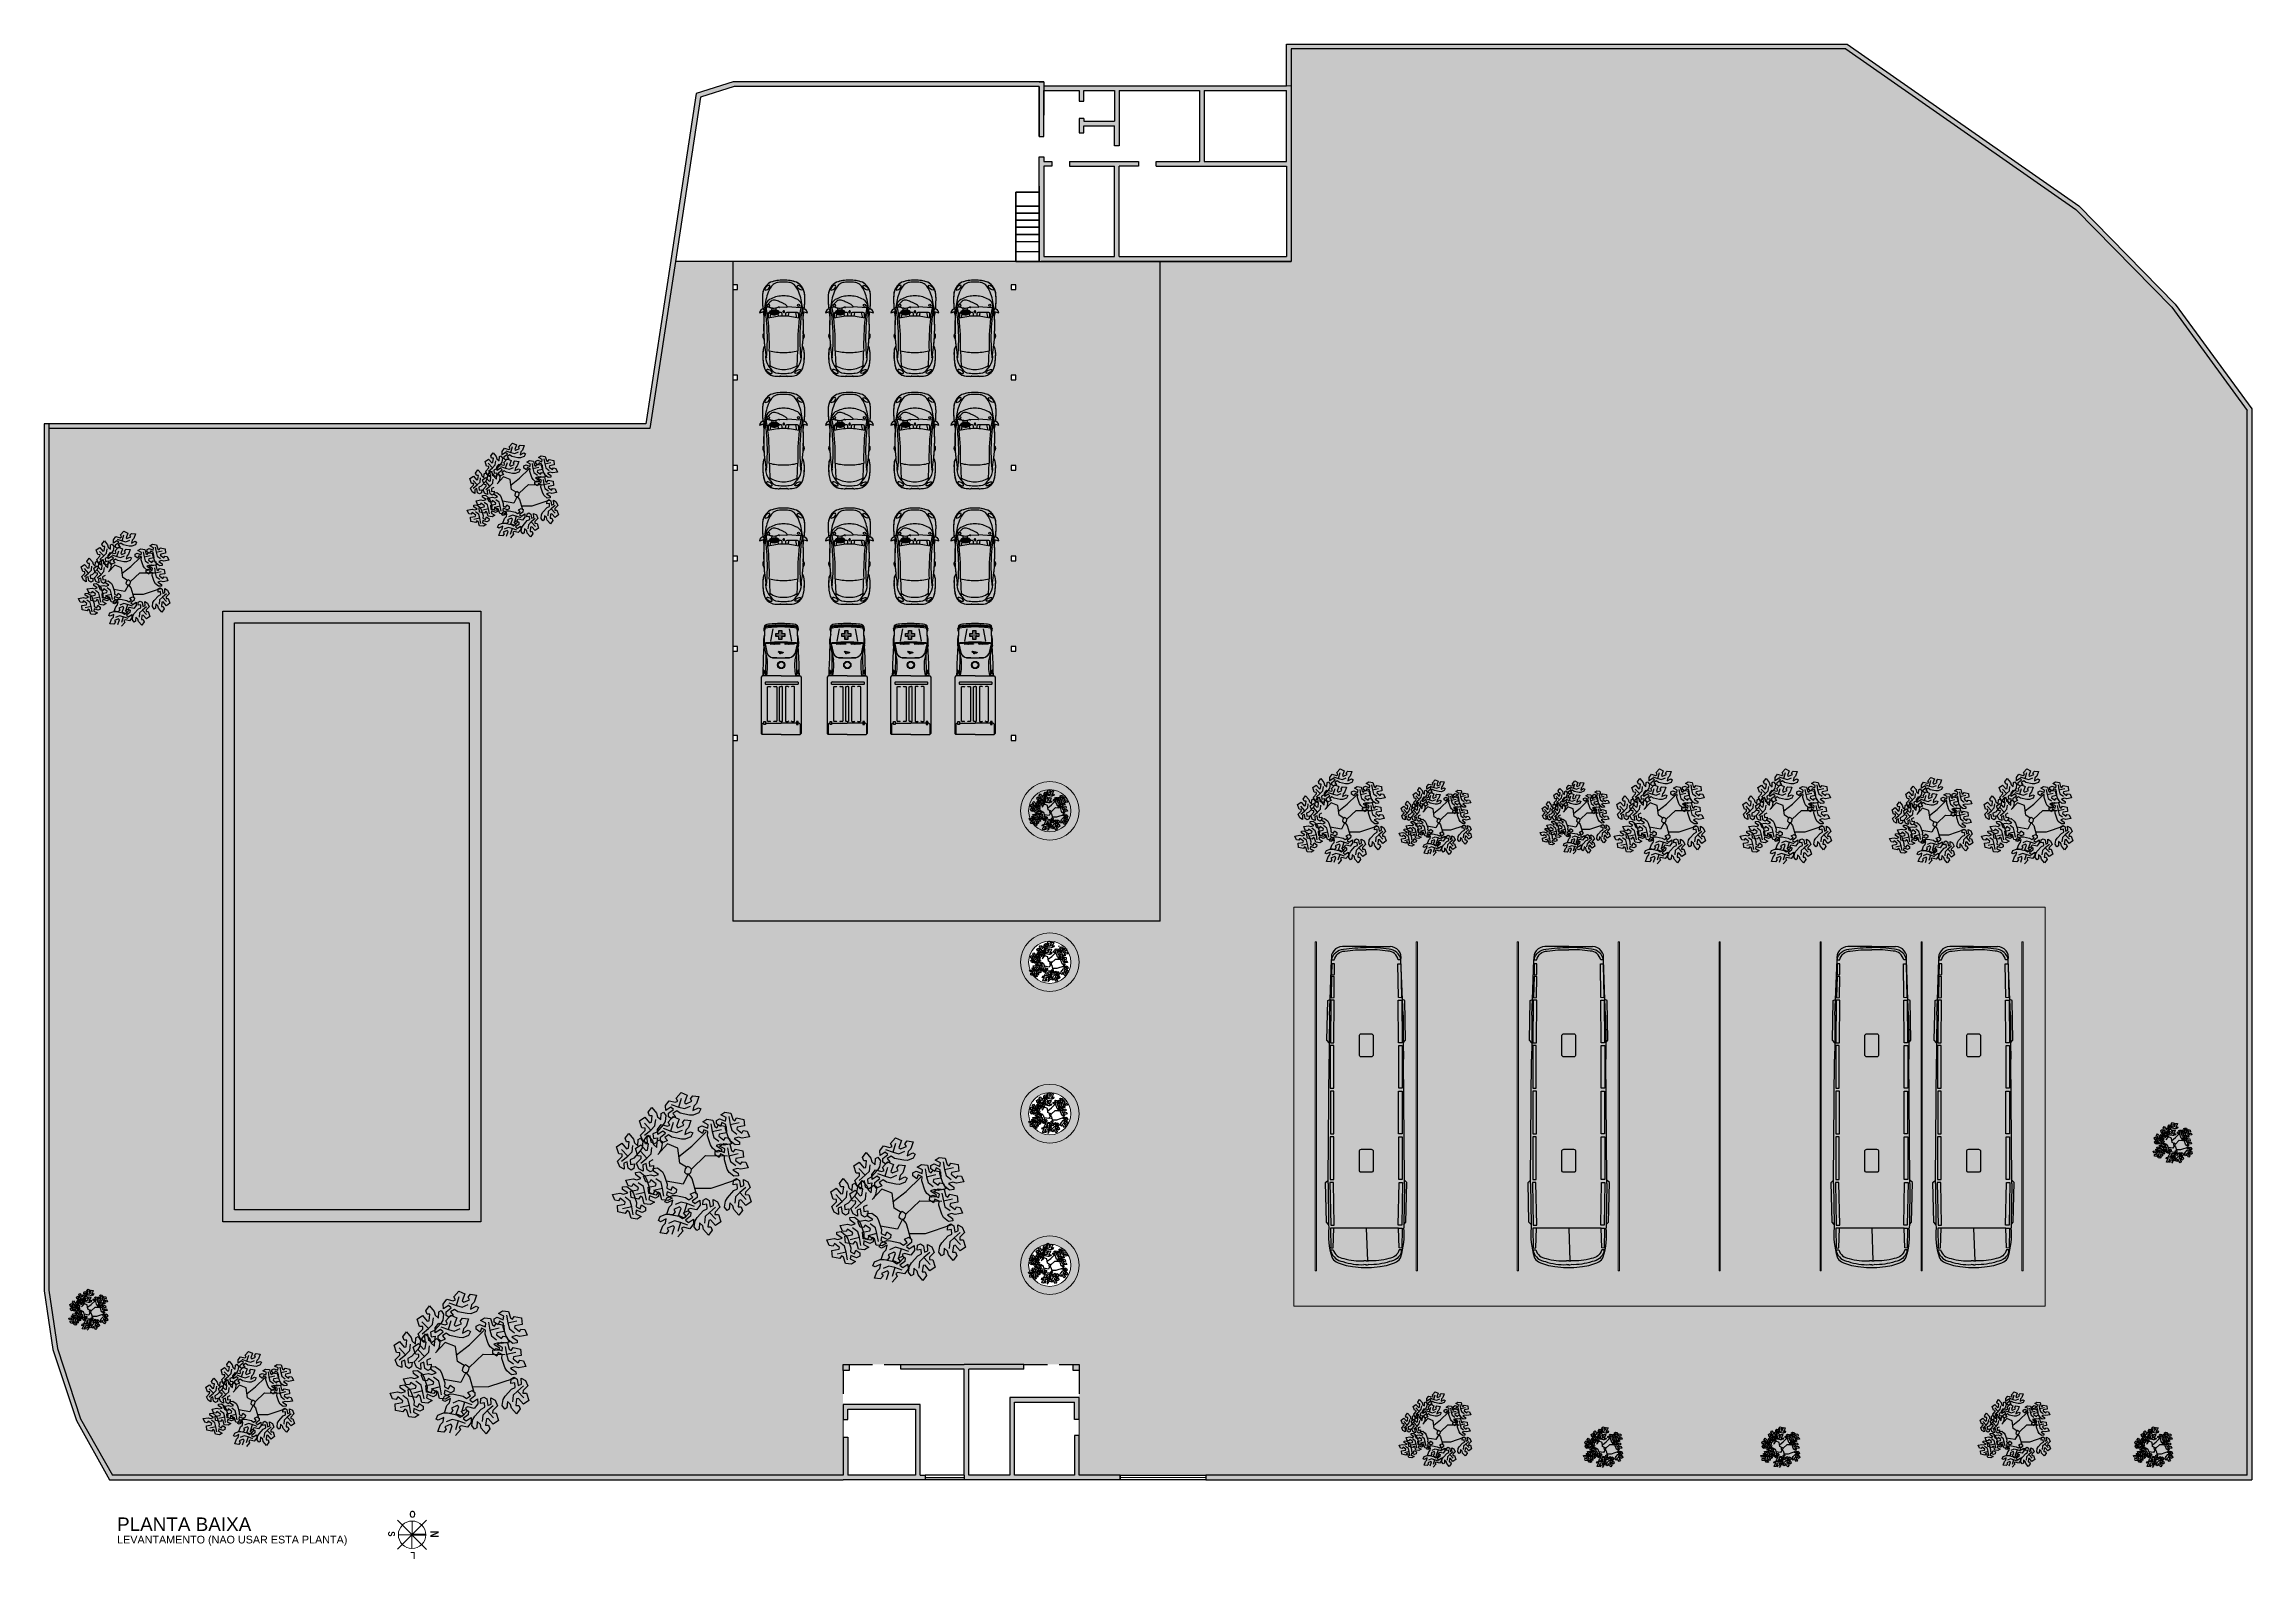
# Model space of a CAD drawing. Header units: metres. Extents: x 1186 to 11427, y -5173 to 11421.
# Drawn here: x 1571.9 to 1666, y 1519.2 to 1583.7 of the extents above; entities that cross this region are included whole.
import ezdxf

# ---------------------------------------------------------------- set-up
doc = ezdxf.new("R2010")
doc.units = ezdxf.units.M
doc.header["$LTSCALE"] = 8
doc.linetypes.add('HIDDEN2', pattern=[0.1875, 0.125, -0.0625])
doc.layers.get('0').update_dxf_attribs({"lineweight": 5})
for name, color, linetype in [('AL_MOBILIARIO', 8, 'Continuous'), ('AL_VEGETAÇÃO', 84, 'Continuous'), ('ARQ-ELEV6', 1, 'Continuous'), ('ARQ-PAR', 5, 'Continuous'), ('ARQ-PIS', 1, 'Continuous'), ('ARQ-POR', 7, 'Continuous'), ('KIRYA - TEXTO', 7, 'Continuous')]:
    doc.layers.add(name, color=color, linetype=linetype)
doc.layers.add('KIRYA - SÍMBOLO', color=7, linetype='Continuous', lineweight=5)
doc.styles.add('EA_140_1-75', font='swissl.ttf', dxfattribs={"height": 0.263})
doc.styles.add('EA_80_1-75', font='swissl.ttf', dxfattribs={"height": 0.15})
doc.styles.add('TECHNIC_BOLD', font='techb___.ttf')

msp = doc.modelspace()

# ---------------------------------------------------------------- texts
at = {"layer": 'KIRYA - SÍMBOLO', "style": 'TECHNIC_BOLD'}
for s, rotation, p in [('O', 179.73226, (1587.743, 1521.27)), ('S', 269.73226, (1586.576, 1520.4)), ('L', 179.73226, (1587.734, 1519.517))]:
    msp.add_text(s, height=0.292, rotation=rotation, dxfattribs=at).set_placement(p)
at = {"layer": 'KIRYA - SÍMBOLO', "color": 240, "true_color": 0xed1f24, "style": 'TECHNIC_BOLD'}
msp.add_text('N', height=0.365, rotation=269.73226, dxfattribs=at).set_placement((1588.367, 1520.428))
at = {"layer": 'KIRYA - TEXTO', "attachment_point": 1}
for s, insert, char_height, width, style in [('{\\fArial|b0|i0|c0|p34;PLANTA BAIXA}', (1575.028, 1520.987), 0.57543, 25.7778, 'EA_140_1-75'), ('\\pxt13;{\\fArial|b0|i0|c0|p34;LEVANTAMENTO (NAO USAR ESTA PLANTA)}', (1575.032, 1520.209), 0.32819, 24.52347, 'EA_80_1-75')]:
    msp.add_mtext(s, dxfattribs=dict(at, insert=insert, char_height=char_height, width=width, style=style))

# ---------------------------------------------------------------- blocks, each defined once
blk = doc.blocks.new('arv7p')
at = {"layer": 'AL_VEGETAÇÃO', "color": 85}
for p, q in [((110.549, -13.114), (110.69, -12.957)), ((110.69, -12.957), (110.854, -13.032)), ((109.759, -13.507), (109.862, -13.37)), ((109.797, -13.606), (109.759, -13.507)), ((109.878, -13.606), (109.797, -13.606)), ((109.857, -13.785), (109.878, -13.606)), ((109.862, -13.37), (109.998, -13.53)), ((109.998, -13.53), (110.025, -13.632)), ((110.118, -13.715), (110.128, -13.538)), ((110.128, -13.538), (110.188, -13.501)), ((110.188, -13.501), (110.262, -13.601)), ((110.262, -13.601), (110.238, -13.771)), ((110.249, -13.319), (110.352, -13.184)), ((110.254, -13.457), (110.249, -13.319)), ((110.396, -13.362), (110.254, -13.457)), ((110.329, -13.637), (110.333, -13.537)), ((110.333, -13.537), (110.475, -13.427)), ((110.333, -13.537), (110.333, -13.537)), ((110.352, -13.184), (110.53, -13.229)), ((110.475, -13.427), (110.396, -13.362)), ((110.409, -13.286), (110.619, -13.363)), ((110.562, -13.468), (110.456, -13.541)), ((110.456, -13.541), (110.529, -13.628)), ((110.53, -13.229), (110.591, -13.2)), ((110.591, -13.2), (110.549, -13.114)), ((110.549, -13.114), (110.549, -13.114)), ((110.656, -13.534), (110.562, -13.468)), ((110.619, -13.363), (110.695, -13.111)), ((110.619, -13.363), (110.782, -13.406)), ((110.919, -13.588), (110.656, -13.534)), ((110.782, -13.406), (110.949, -13.335)), ((110.854, -13.032), (110.784, -13.23)), ((110.784, -13.23), (110.824, -13.269)), ((110.824, -13.269), (110.991, -13.198)), ((111.027, -13.592), (110.919, -13.588)), ((110.95, -13.128), (111.016, -13.045)), ((110.991, -13.198), (110.95, -13.128)), ((111.042, -13.339), (111.015, -13.461)), ((111.015, -13.461), (111.174, -13.381)), ((111.016, -13.045), (111.186, -13.067)), ((111.187, -13.528), (111.027, -13.592)), ((111.116, -13.264), (111.042, -13.339)), ((111.186, -13.067), (111.116, -13.264)), ((111.174, -13.381), (111.237, -13.415)), ((111.237, -13.415), (111.187, -13.528)), ((111.797, -13.581), (111.915, -13.508)), ((111.951, -13.657), (111.797, -13.581)), ((111.915, -13.508), (112.083, -13.529)), ((112.083, -13.529), (112.134, -13.706)), ((109.114, -14.237), (109.217, -14.101)), ((109.152, -14.336), (109.114, -14.237)), ((109.217, -14.101), (109.353, -14.26)), ((109.484, -14.269), (109.544, -14.231)), ((109.519, -13.745), (109.666, -13.641)), ((109.584, -13.946), (109.519, -13.745)), ((109.544, -14.231), (109.617, -14.331)), ((109.546, -14.152), (109.674, -14.019)), ((109.612, -14.308), (109.546, -14.152)), ((109.68, -13.953), (109.584, -13.946)), ((109.584, -13.946), (109.584, -13.946)), ((109.649, -14.29), (109.753, -14.154)), ((109.835, -14.009), (109.655, -13.818)), ((109.664, -14.153), (109.835, -14.009)), ((109.666, -13.641), (109.802, -13.8)), ((109.674, -14.019), (109.68, -13.953)), ((109.819, -14.166), (109.723, -14.202)), ((109.723, -14.202), (109.734, -14.373)), ((109.753, -14.154), (109.888, -14.313)), ((109.802, -13.8), (109.857, -13.785)), ((109.843, -14.344), (109.819, -14.166)), ((109.835, -14.009), (109.954, -13.89)), ((110.002, -14.063), (109.898, -14.112)), ((109.898, -14.112), (109.908, -14.24)), ((109.908, -14.24), (110.02, -14.221)), ((109.954, -13.89), (109.976, -13.71)), ((110.18, -13.862), (110.002, -14.063)), ((110.02, -14.221), (110.009, -14.354)), ((110.024, -13.99), (110.127, -13.855)), ((110.029, -14.129), (110.024, -13.99)), ((110.025, -13.632), (110.118, -13.715)), ((110.172, -14.034), (110.029, -14.129)), ((110.104, -14.308), (110.108, -14.208)), ((110.108, -14.208), (110.251, -14.098)), ((110.108, -14.208), (110.108, -14.208)), ((110.127, -13.855), (110.305, -13.9)), ((110.251, -14.098), (110.172, -14.034)), ((110.238, -13.771), (110.18, -13.862)), ((110.184, -13.957), (110.395, -14.034)), ((110.337, -14.139), (110.231, -14.213)), ((110.231, -14.213), (110.304, -14.3)), ((110.305, -13.9), (110.366, -13.871)), ((110.324, -13.785), (110.465, -13.628)), ((110.366, -13.871), (110.324, -13.785)), ((110.324, -13.785), (110.324, -13.785)), ((110.408, -13.686), (110.329, -13.637)), ((110.431, -14.205), (110.337, -14.139)), ((110.395, -14.034), (110.471, -13.783)), ((110.395, -14.034), (110.558, -14.078)), ((110.529, -13.628), (110.408, -13.686)), ((110.695, -14.259), (110.431, -14.205)), ((110.465, -13.628), (110.629, -13.703)), ((110.558, -14.078), (110.724, -14.007)), ((110.629, -13.703), (110.559, -13.901)), ((110.559, -13.901), (110.599, -13.941)), ((110.599, -13.941), (110.766, -13.87)), ((110.725, -13.799), (110.791, -13.717)), ((110.766, -13.87), (110.725, -13.799)), ((110.817, -14.01), (110.79, -14.132)), ((110.79, -14.132), (110.949, -14.053)), ((110.791, -13.717), (110.961, -13.738)), ((110.962, -14.199), (110.802, -14.263)), ((110.891, -13.935), (110.817, -14.01)), ((110.961, -13.738), (110.891, -13.935)), ((110.949, -14.053), (111.012, -14.086)), ((111.012, -14.086), (110.962, -14.199)), ((110.988, -14.459), (111.394, -14.059)), ((111.174, -14.027), (111.177, -13.935)), ((111.284, -14.103), (111.174, -14.027)), ((111.177, -13.935), (111.265, -13.889)), ((111.265, -13.889), (111.265, -13.889)), ((111.265, -13.889), (111.432, -13.957)), ((111.323, -13.997), (111.284, -14.103)), ((111.294, -13.78), (111.412, -13.706)), ((111.448, -13.856), (111.294, -13.78)), ((111.439, -14.052), (111.323, -13.997)), ((111.412, -13.706), (111.58, -13.728)), ((111.429, -14.167), (111.439, -14.052)), ((111.514, -14.422), (111.429, -14.167)), ((111.432, -13.957), (111.448, -13.856)), ((111.521, -13.829), (111.56, -14.049)), ((111.56, -14.049), (111.815, -13.989)), ((111.56, -14.049), (111.603, -14.212)), ((111.58, -13.728), (111.631, -13.905)), ((111.603, -14.212), (111.748, -14.321)), ((111.631, -13.905), (111.686, -13.943)), ((111.677, -13.829), (111.68, -13.736)), ((111.787, -13.905), (111.677, -13.829)), ((111.68, -13.736), (111.768, -13.69)), ((111.686, -13.943), (111.74, -13.864)), ((111.74, -13.864), (111.74, -13.864)), ((111.74, -13.864), (111.946, -13.908)), ((111.757, -14.125), (111.742, -14.18)), ((111.742, -14.18), (111.887, -14.288)), ((111.963, -14.087), (111.757, -14.125)), ((111.768, -13.69), (111.768, -13.69)), ((111.768, -13.69), (111.935, -13.758)), ((111.826, -13.799), (111.787, -13.905)), ((111.942, -13.853), (111.826, -13.799)), ((111.887, -14.288), (111.928, -14.218)), ((111.928, -14.218), (112.033, -14.234)), ((111.932, -13.968), (111.942, -13.853)), ((112.017, -14.223), (111.932, -13.968)), ((111.935, -13.758), (111.951, -13.657)), ((111.946, -13.908), (111.963, -14.087)), ((112.068, -14.318), (112.017, -14.223)), ((112.024, -13.63), (112.062, -13.85)), ((112.033, -14.234), (112.099, -14.392)), ((112.062, -13.85), (112.318, -13.791)), ((112.062, -13.85), (112.106, -14.014)), ((112.106, -14.014), (112.251, -14.123)), ((112.134, -13.706), (112.189, -13.744)), ((112.294, -14.204), (112.175, -14.242)), ((112.175, -14.242), (112.323, -14.34)), ((112.189, -13.744), (112.243, -13.665)), ((112.243, -13.665), (112.243, -13.665)), ((112.243, -13.665), (112.449, -13.709)), ((112.26, -13.927), (112.245, -13.981)), ((112.245, -13.981), (112.39, -14.09)), ((112.466, -13.888), (112.26, -13.927)), ((112.396, -14.231), (112.294, -14.204)), ((112.39, -14.09), (112.431, -14.019)), ((112.602, -14.193), (112.396, -14.231)), ((112.431, -14.019), (112.535, -14.036)), ((112.449, -13.709), (112.466, -13.888)), ((112.535, -14.036), (112.602, -14.193)), ((108.875, -14.475), (109.021, -14.371)), ((108.94, -14.676), (108.875, -14.475)), ((108.902, -14.882), (109.03, -14.749)), ((109.035, -14.683), (108.94, -14.676)), ((108.94, -14.676), (108.94, -14.676)), ((109.19, -14.739), (109.011, -14.548)), ((109.019, -14.883), (109.19, -14.739)), ((109.021, -14.371), (109.158, -14.53)), ((109.03, -14.749), (109.035, -14.683)), ((109.234, -14.336), (109.152, -14.336)), ((109.158, -14.53), (109.212, -14.516)), ((109.19, -14.739), (109.31, -14.62)), ((109.212, -14.516), (109.234, -14.336)), ((109.357, -14.793), (109.253, -14.842)), ((109.253, -14.842), (109.264, -14.97)), ((109.31, -14.62), (109.332, -14.44)), ((109.353, -14.26), (109.381, -14.362)), ((109.536, -14.592), (109.357, -14.793)), ((109.381, -14.362), (109.473, -14.446)), ((109.41, -14.528), (109.556, -14.424)), ((109.475, -14.729), (109.41, -14.528)), ((109.437, -14.935), (109.565, -14.802)), ((109.473, -14.446), (109.484, -14.269)), ((109.57, -14.736), (109.475, -14.729)), ((109.475, -14.729), (109.475, -14.729)), ((109.593, -14.501), (109.536, -14.592)), ((109.725, -14.792), (109.546, -14.601)), ((109.554, -14.936), (109.725, -14.792)), ((109.556, -14.424), (109.693, -14.583)), ((109.565, -14.802), (109.57, -14.736)), ((109.617, -14.331), (109.593, -14.501)), ((109.734, -14.373), (109.612, -14.308)), ((109.687, -14.389), (109.649, -14.29)), ((109.769, -14.389), (109.687, -14.389)), ((109.693, -14.583), (109.747, -14.568)), ((109.725, -14.792), (109.845, -14.673)), ((109.747, -14.568), (109.769, -14.389)), ((109.892, -14.846), (109.788, -14.895)), ((109.927, -14.398), (109.843, -14.344)), ((109.843, -14.344), (109.843, -14.344)), ((109.845, -14.673), (109.867, -14.493)), ((109.888, -14.313), (109.916, -14.415)), ((109.916, -14.415), (110.008, -14.498)), ((110.009, -14.354), (109.927, -14.398)), ((110.008, -14.498), (110.019, -14.321)), ((110.019, -14.321), (110.079, -14.284)), ((110.301, -14.396), (110.031, -14.69)), ((110.128, -14.554), (110.071, -14.645)), ((110.079, -14.284), (110.152, -14.384)), ((110.183, -14.357), (110.104, -14.308)), ((110.152, -14.384), (110.128, -14.554)), ((110.304, -14.3), (110.183, -14.357)), ((110.594, -14.511), (110.301, -14.396)), ((110.65, -14.932), (110.594, -14.511)), ((110.625, -14.744), (110.988, -14.459)), ((110.802, -14.263), (110.695, -14.259)), ((110.977, -15.1), (111.371, -14.722)), ((111.371, -14.722), (111.991, -14.732)), ((111.565, -14.517), (111.514, -14.422)), ((111.7, -14.623), (111.565, -14.517)), ((111.643, -14.705), (111.646, -14.613)), ((111.753, -14.781), (111.643, -14.705)), ((111.646, -14.613), (111.734, -14.567)), ((111.791, -14.403), (111.672, -14.441)), ((111.672, -14.441), (111.82, -14.539)), ((111.823, -14.61), (111.7, -14.623)), ((111.734, -14.567), (111.734, -14.567)), ((111.734, -14.567), (111.901, -14.634)), ((111.792, -14.675), (111.753, -14.781)), ((111.763, -14.458), (111.881, -14.384)), ((111.917, -14.534), (111.763, -14.458)), ((111.893, -14.43), (111.791, -14.403)), ((111.908, -14.73), (111.792, -14.675)), ((111.82, -14.539), (111.823, -14.61)), ((111.881, -14.384), (112.049, -14.406)), ((112.099, -14.392), (111.893, -14.43)), ((111.899, -14.844), (111.908, -14.73)), ((111.983, -15.1), (111.899, -14.844)), ((111.901, -14.634), (111.917, -14.534)), ((111.99, -14.507), (112.029, -14.727)), ((112.029, -14.727), (112.284, -14.667)), ((112.029, -14.727), (112.072, -14.89)), ((112.049, -14.406), (112.1, -14.583)), ((112.203, -14.424), (112.068, -14.318)), ((112.1, -14.583), (112.155, -14.621)), ((112.155, -14.621), (112.209, -14.542)), ((112.326, -14.411), (112.203, -14.424)), ((112.209, -14.542), (112.209, -14.542)), ((112.209, -14.542), (112.415, -14.586)), ((112.226, -14.803), (112.211, -14.858)), ((112.211, -14.858), (112.356, -14.966)), ((112.432, -14.765), (112.226, -14.803)), ((112.323, -14.34), (112.326, -14.411)), ((112.415, -14.586), (112.432, -14.765)), ((108.967, -15.038), (108.902, -14.882)), ((109.09, -15.103), (108.967, -15.038)), ((109.174, -14.896), (109.079, -14.932)), ((109.079, -14.932), (109.09, -15.103)), ((109.134, -15.414), (109.34, -15.376)), ((109.2, -15.571), (109.134, -15.414)), ((109.198, -15.074), (109.174, -14.896)), ((109.283, -15.128), (109.198, -15.074)), ((109.198, -15.074), (109.198, -15.074)), ((109.264, -14.97), (109.375, -14.951)), ((109.364, -15.084), (109.283, -15.128)), ((109.34, -15.376), (109.441, -15.403)), ((109.375, -14.951), (109.364, -15.084)), ((109.41, -15.196), (109.533, -15.183)), ((109.412, -15.267), (109.41, -15.196)), ((109.56, -15.365), (109.412, -15.267)), ((109.502, -15.091), (109.437, -14.935)), ((109.441, -15.403), (109.56, -15.365)), ((109.625, -15.156), (109.502, -15.091)), ((109.533, -15.183), (109.668, -15.289)), ((109.709, -14.949), (109.614, -14.985)), ((109.614, -14.985), (109.625, -15.156)), ((109.627, -15.301), (109.834, -15.263)), ((109.694, -15.459), (109.627, -15.301)), ((109.668, -15.289), (109.719, -15.384)), ((109.798, -15.476), (109.694, -15.459)), ((109.733, -15.127), (109.709, -14.949)), ((109.719, -15.384), (109.803, -15.639)), ((109.818, -15.181), (109.733, -15.127)), ((109.733, -15.127), (109.733, -15.127)), ((109.788, -14.895), (109.799, -15.023)), ((109.839, -15.405), (109.798, -15.476)), ((109.799, -15.023), (109.91, -15.004)), ((109.899, -15.137), (109.818, -15.181)), ((109.834, -15.263), (109.935, -15.291)), ((109.984, -15.514), (109.839, -15.405)), ((109.91, -15.004), (109.899, -15.137)), ((109.903, -15.084), (110.027, -15.07)), ((109.906, -15.155), (109.903, -15.084)), ((110.054, -15.252), (109.906, -15.155)), ((109.935, -15.291), (110.054, -15.252)), ((110.123, -15.481), (109.979, -15.372)), ((110.027, -15.07), (110.162, -15.176)), ((110.167, -15.644), (110.123, -15.481)), ((110.162, -15.176), (110.212, -15.272)), ((110.212, -15.272), (110.297, -15.527)), ((110.74, -15.521), (110.267, -15.436)), ((110.842, -15.047), (110.65, -14.932)), ((110.887, -15.237), (110.74, -15.521)), ((110.798, -15.097), (110.781, -15.186)), ((110.781, -15.186), (110.832, -15.233)), ((110.841, -15.047), (110.798, -15.097)), ((110.832, -15.233), (110.887, -15.237)), ((110.874, -15.028), (110.841, -15.047)), ((110.931, -15.06), (110.874, -15.028)), ((110.887, -15.237), (110.933, -15.228)), ((110.887, -15.237), (110.988, -15.363)), ((110.977, -15.1), (110.931, -15.06)), ((110.933, -15.228), (110.961, -15.194)), ((110.961, -15.194), (110.975, -15.121)), ((110.975, -15.121), (110.977, -15.1)), ((110.988, -15.363), (111.112, -15.794)), ((111.529, -15.636), (112.25, -15.394)), ((112.034, -15.195), (111.983, -15.1)), ((112.169, -15.301), (112.034, -15.195)), ((112.072, -14.89), (112.217, -14.999)), ((112.26, -15.081), (112.141, -15.119)), ((112.141, -15.119), (112.289, -15.217)), ((112.147, -15.547), (112.158, -15.413)), ((112.158, -15.413), (112.24, -15.37)), ((112.292, -15.288), (112.169, -15.301)), ((112.24, -15.37), (112.324, -15.423)), ((112.362, -15.108), (112.26, -15.081)), ((112.289, -15.217), (112.292, -15.288)), ((112.324, -15.423), (112.324, -15.423)), ((112.324, -15.423), (112.348, -15.602)), ((112.356, -14.966), (112.397, -14.896)), ((112.568, -15.07), (112.362, -15.108)), ((112.397, -14.896), (112.502, -14.912)), ((112.444, -15.565), (112.433, -15.394)), ((112.433, -15.394), (112.555, -15.459)), ((112.502, -14.912), (112.568, -15.07)), ((112.555, -15.459), (112.62, -15.616)), ((108.763, -15.817), (108.969, -15.78)), ((108.83, -15.975), (108.763, -15.817)), ((108.934, -15.992), (108.83, -15.975)), ((108.899, -16.122), (109.105, -16.084)), ((108.975, -15.921), (108.934, -15.992)), ((108.969, -15.78), (109.071, -15.807)), ((109.12, -16.03), (108.975, -15.921)), ((109.039, -15.6), (109.162, -15.586)), ((109.042, -15.671), (109.039, -15.6)), ((109.19, -15.769), (109.042, -15.671)), ((109.071, -15.807), (109.19, -15.769)), ((109.105, -16.084), (109.12, -16.03)), ((109.259, -15.997), (109.114, -15.888)), ((109.162, -15.586), (109.297, -15.692)), ((109.305, -15.588), (109.2, -15.571)), ((109.303, -16.16), (109.259, -15.997)), ((109.27, -15.719), (109.476, -15.68)), ((109.287, -15.898), (109.27, -15.719)), ((109.493, -15.942), (109.287, -15.898)), ((109.297, -15.692), (109.348, -15.788)), ((109.345, -15.517), (109.305, -15.588)), ((109.49, -15.626), (109.345, -15.517)), ((109.348, -15.788), (109.433, -16.043)), ((109.673, -15.757), (109.418, -15.816)), ((109.433, -16.043), (109.423, -16.158)), ((109.476, -15.68), (109.49, -15.626)), ((109.63, -15.593), (109.485, -15.484)), ((109.547, -15.863), (109.493, -15.942)), ((109.493, -15.942), (109.493, -15.942)), ((109.602, -15.901), (109.547, -15.863)), ((109.652, -16.078), (109.602, -15.901)), ((109.673, -15.757), (109.63, -15.593)), ((109.821, -16.099), (109.652, -16.078)), ((109.712, -15.977), (109.673, -15.757)), ((109.763, -15.606), (109.969, -15.568)), ((109.781, -15.786), (109.763, -15.606)), ((109.987, -15.829), (109.781, -15.786)), ((109.801, -15.849), (109.785, -15.95)), ((109.785, -15.95), (109.938, -16.026)), ((109.803, -15.639), (109.794, -15.754)), ((109.794, -15.754), (109.91, -15.808)), ((109.967, -15.917), (109.801, -15.849)), ((109.938, -16.026), (109.821, -16.099)), ((109.91, -15.808), (109.949, -15.702)), ((110.167, -15.644), (109.911, -15.704)), ((109.949, -15.702), (110.059, -15.778)), ((110.056, -15.871), (109.967, -15.917)), ((109.967, -15.917), (109.967, -15.917)), ((109.969, -15.568), (109.984, -15.514)), ((110.041, -15.75), (109.987, -15.829)), ((109.987, -15.829), (109.987, -15.829)), ((110.096, -15.788), (110.041, -15.75)), ((110.059, -15.778), (110.056, -15.871)), ((110.146, -15.965), (110.096, -15.788)), ((110.314, -15.987), (110.146, -15.965)), ((110.206, -15.865), (110.167, -15.644)), ((110.232, -16.018), (110.282, -15.905)), ((110.295, -16.051), (110.232, -16.018)), ((110.295, -15.737), (110.278, -15.837)), ((110.278, -15.837), (110.432, -15.914)), ((110.282, -15.905), (110.441, -15.841)), ((110.297, -15.527), (110.287, -15.641)), ((110.287, -15.641), (110.403, -15.696)), ((110.461, -15.805), (110.295, -15.737)), ((110.453, -15.972), (110.295, -16.051)), ((110.432, -15.914), (110.314, -15.987)), ((110.352, -16.169), (110.427, -16.094)), ((110.403, -15.696), (110.443, -15.59)), ((110.427, -16.094), (110.453, -15.972)), ((110.441, -15.841), (110.549, -15.845)), ((110.443, -15.59), (110.553, -15.666)), ((110.55, -15.759), (110.461, -15.805)), ((110.461, -15.805), (110.461, -15.805)), ((110.686, -16.026), (110.519, -16.097)), ((110.549, -15.845), (110.812, -15.899)), ((110.553, -15.666), (110.55, -15.759)), ((110.849, -16.07), (110.686, -16.026)), ((110.849, -16.07), (110.773, -16.322)), ((110.812, -15.899), (110.907, -15.965)), ((111.059, -16.147), (110.849, -16.07)), ((110.907, -15.965), (111.012, -15.891)), ((110.94, -15.804), (111.061, -15.747)), ((111.012, -15.891), (110.94, -15.804)), ((111.135, -15.896), (110.993, -16.006)), ((110.993, -16.006), (111.072, -16.07)), ((111.061, -15.747), (111.139, -15.796)), ((111.068, -15.639), (111.529, -15.636)), ((111.072, -16.07), (111.215, -15.975)), ((111.139, -15.796), (111.135, -15.896)), ((111.135, -15.896), (111.135, -15.896)), ((111.215, -15.975), (111.22, -16.114)), ((111.297, -16.105), (111.308, -15.972)), ((111.409, -16.086), (111.297, -16.105)), ((111.308, -15.972), (111.39, -15.928)), ((111.39, -15.928), (111.474, -15.982)), ((111.42, -16.214), (111.409, -16.086)), ((111.474, -15.982), (111.474, -15.982)), ((111.474, -15.982), (111.499, -16.16)), ((111.594, -16.124), (111.583, -15.953)), ((111.583, -15.953), (111.705, -16.018)), ((111.705, -16.018), (111.771, -16.174)), ((111.905, -16.167), (111.929, -15.997)), ((111.929, -15.997), (111.986, -15.905)), ((111.986, -15.905), (112.165, -15.704)), ((112.049, -16.052), (112.038, -16.229)), ((112.142, -16.136), (112.049, -16.052)), ((112.259, -15.528), (112.147, -15.547)), ((112.165, -15.704), (112.269, -15.656)), ((112.212, -15.878), (112.191, -16.058)), ((112.332, -15.758), (112.212, -15.878)), ((112.269, -15.656), (112.259, -15.528)), ((112.31, -15.982), (112.289, -16.162)), ((112.365, -15.968), (112.31, -15.982)), ((112.503, -15.615), (112.332, -15.758)), ((112.332, -15.758), (112.512, -15.95)), ((112.348, -15.602), (112.444, -15.565)), ((112.501, -16.127), (112.365, -15.968)), ((112.493, -15.748), (112.487, -15.815)), ((112.487, -15.815), (112.582, -15.822)), ((112.62, -15.616), (112.493, -15.748)), ((112.648, -16.022), (112.501, -16.127)), ((112.582, -15.822), (112.582, -15.822)), ((112.582, -15.822), (112.648, -16.022)), ((108.916, -16.302), (108.899, -16.122)), ((109.122, -16.345), (108.916, -16.302)), ((109.303, -16.16), (109.047, -16.22)), ((109.176, -16.267), (109.122, -16.345)), ((109.122, -16.345), (109.122, -16.345)), ((109.231, -16.305), (109.176, -16.267)), ((109.282, -16.481), (109.231, -16.305)), ((109.45, -16.503), (109.282, -16.481)), ((109.342, -16.381), (109.303, -16.16)), ((109.43, -16.253), (109.414, -16.354)), ((109.414, -16.354), (109.568, -16.43)), ((109.423, -16.158), (109.539, -16.212)), ((109.597, -16.321), (109.43, -16.253)), ((109.568, -16.43), (109.45, -16.503)), ((109.539, -16.212), (109.578, -16.106)), ((109.578, -16.106), (109.689, -16.182)), ((109.685, -16.275), (109.597, -16.321)), ((109.597, -16.321), (109.597, -16.321)), ((109.689, -16.182), (109.685, -16.275)), ((110.05, -16.545), (110.1, -16.431)), ((110.113, -16.578), (110.05, -16.545)), ((110.1, -16.431), (110.259, -16.367)), ((110.101, -16.893), (110.171, -16.695)), ((110.271, -16.499), (110.113, -16.578)), ((110.171, -16.695), (110.245, -16.621)), ((110.245, -16.621), (110.271, -16.499)), ((110.259, -16.367), (110.367, -16.371)), ((110.282, -16.366), (110.352, -16.169)), ((110.452, -16.387), (110.282, -16.366)), ((110.463, -16.69), (110.296, -16.761)), ((110.504, -16.553), (110.337, -16.624)), ((110.367, -16.371), (110.631, -16.425)), ((110.519, -16.305), (110.452, -16.387)), ((110.502, -16.73), (110.463, -16.69)), ((110.644, -16.163), (110.478, -16.235)), ((110.478, -16.235), (110.519, -16.305)), ((110.667, -16.597), (110.504, -16.553)), ((110.667, -16.597), (110.591, -16.848)), ((110.614, -16.401), (110.684, -16.203)), ((110.778, -16.476), (110.614, -16.401)), ((110.631, -16.425), (110.725, -16.491)), ((110.684, -16.203), (110.644, -16.163)), ((110.877, -16.673), (110.667, -16.597)), ((110.725, -16.491), (110.83, -16.418)), ((110.758, -16.331), (110.879, -16.273)), ((110.83, -16.418), (110.758, -16.331)), ((110.919, -16.319), (110.778, -16.476)), ((110.953, -16.422), (110.811, -16.533)), ((110.811, -16.533), (110.89, -16.597)), ((110.938, -16.204), (110.878, -16.233)), ((110.878, -16.233), (110.919, -16.319)), ((110.879, -16.273), (110.958, -16.322)), ((110.89, -16.597), (111.033, -16.502)), ((110.919, -16.319), (110.919, -16.319)), ((111.038, -16.64), (110.935, -16.775)), ((111.117, -16.249), (110.938, -16.204)), ((110.958, -16.322), (110.953, -16.422)), ((110.953, -16.422), (110.953, -16.422)), ((111.033, -16.502), (111.038, -16.64)), ((111.055, -16.725), (111.08, -16.555)), ((111.08, -16.555), (111.137, -16.464)), ((111.22, -16.114), (111.117, -16.249)), ((111.137, -16.464), (111.316, -16.263)), ((111.199, -16.61), (111.189, -16.787)), ((111.292, -16.694), (111.199, -16.61)), ((111.319, -16.796), (111.292, -16.694)), ((111.316, -16.263), (111.42, -16.214)), ((111.363, -16.436), (111.341, -16.616)), ((111.482, -16.317), (111.363, -16.436)), ((111.461, -16.54), (111.439, -16.72)), ((111.515, -16.526), (111.461, -16.54)), ((111.654, -16.173), (111.482, -16.317)), ((111.482, -16.317), (111.662, -16.508)), ((111.499, -16.16), (111.594, -16.124)), ((111.651, -16.685), (111.515, -16.526)), ((111.643, -16.307), (111.637, -16.373)), ((111.637, -16.373), (111.733, -16.38)), ((111.771, -16.174), (111.643, -16.307)), ((111.798, -16.581), (111.651, -16.685)), ((111.733, -16.38), (111.733, -16.38)), ((111.733, -16.38), (111.798, -16.581)), ((111.978, -16.267), (111.905, -16.167)), ((112.038, -16.229), (111.978, -16.267)), ((112.169, -16.238), (112.142, -16.136)), ((112.305, -16.397), (112.169, -16.238)), ((112.289, -16.162), (112.37, -16.162)), ((112.408, -16.261), (112.305, -16.397)), ((112.37, -16.162), (112.408, -16.261)), ((110.27, -16.914), (110.101, -16.893)), ((110.337, -16.832), (110.27, -16.914)), ((110.296, -16.761), (110.337, -16.832)), ((110.433, -16.927), (110.502, -16.73)), ((110.737, -16.845), (110.596, -17.002)), ((110.756, -16.731), (110.696, -16.759)), ((110.696, -16.759), (110.737, -16.845)), ((110.737, -16.845), (110.737, -16.845)), ((110.935, -16.775), (110.756, -16.731)), ((111.129, -16.825), (111.055, -16.725)), ((111.189, -16.787), (111.129, -16.825)), ((111.455, -16.955), (111.319, -16.796)), ((111.439, -16.72), (111.521, -16.72)), ((111.558, -16.819), (111.455, -16.955)), ((111.521, -16.72), (111.558, -16.819))]:
    blk.add_line(p, q, dxfattribs=at)
blk = doc.blocks.new('car5p')
at = {"layer": 'AL_MOBILIARIO'}
for p, q in [((51.505, -35.65), (51.493, -35.833)), ((51.528, -35.533), (51.505, -35.65)), ((51.582, -35.415), (51.528, -35.533)), ((51.656, -35.321), (51.582, -35.415)), ((51.743, -35.252), (51.656, -35.321)), ((51.844, -35.205), (51.743, -35.252)), ((52.093, -35.149), (51.844, -35.205)), ((52.302, -35.134), (52.093, -35.149)), ((52.503, -35.136), (52.302, -35.134)), ((52.636, -35.145), (52.503, -35.136)), ((52.795, -35.211), (52.636, -35.145)), ((53.102, -35.186), (52.795, -35.211)), ((53.177, -35.137), (53.102, -35.186)), ((53.217, -35.131), (53.177, -35.137)), ((53.177, -35.137), (53.177, -35.137)), ((53.273, -35.141), (53.217, -35.131)), ((53.295, -35.153), (53.273, -35.141)), ((53.304, -35.176), (53.295, -35.153)), ((54.039, -35.185), (53.304, -35.176)), ((54.149, -35.47), (53.984, -35.436)), ((54.239, -35.153), (54.039, -35.185)), ((54.206, -35.482), (54.176, -35.476)), ((54.261, -35.015), (54.196, -34.997)), ((54.196, -34.997), (54.239, -35.153)), ((54.253, -35.2), (54.196, -34.997)), ((54.232, -35.529), (54.215, -35.442)), ((54.239, -35.702), (54.215, -35.81)), ((54.244, -35.528), (54.227, -35.441)), ((54.251, -35.701), (54.227, -35.809)), ((54.242, -35.515), (54.276, -35.518)), ((54.248, -35.713), (54.282, -35.711)), ((54.253, -35.2), (54.367, -35.175)), ((54.315, -35.054), (54.261, -35.015)), ((54.303, -35.52), (54.409, -35.529)), ((54.308, -35.71), (54.407, -35.705)), ((54.352, -35.11), (54.315, -35.054)), ((54.351, -35.179), (54.367, -35.211)), ((54.361, -35.138), (54.352, -35.11)), ((54.659, -35.118), (54.361, -35.138)), ((54.418, -35.421), (54.44, -35.285)), ((54.774, -35.117), (54.659, -35.118)), ((54.958, -35.121), (54.774, -35.117)), ((55.092, -35.143), (54.958, -35.121)), ((55.217, -35.19), (55.092, -35.143)), ((55.331, -35.263), (55.217, -35.19)), ((55.431, -35.368), (55.331, -35.263)), ((55.499, -35.47), (55.431, -35.368)), ((55.572, -35.741), (55.499, -35.47)), ((51.493, -35.833), (51.504, -35.866)), ((51.505, -36.173), (51.494, -36.205)), ((51.494, -36.205), (51.504, -36.387)), ((51.504, -35.866), (51.5, -36.02)), ((51.5, -36.02), (51.505, -36.173)), ((51.504, -36.387), (51.528, -36.511)), ((51.528, -36.511), (51.55, -36.567)), ((51.55, -36.567), (51.58, -36.622)), ((51.58, -36.622), (51.656, -36.72)), ((53.97, -36.665), (54.161, -36.665)), ((54.215, -36.524), (53.991, -36.574)), ((54.154, -35.782), (54.045, -35.806)), ((54.213, -36.24), (54.048, -36.205)), ((54.161, -36.099), (54.055, -36.099)), ((54.215, -35.768), (54.182, -35.776)), ((54.215, -36.61), (54.215, -36.153)), ((54.231, -35.999), (54.262, -36.005)), ((54.231, -36.06), (54.262, -36.054)), ((54.409, -36.751), (54.45, -36.177)), ((54.433, -36.162), (54.425, -35.85)), ((55.423, -36.689), (55.5, -36.571)), ((55.5, -36.571), (55.572, -36.3)), ((55.591, -35.975), (55.572, -35.741)), ((55.572, -36.3), (55.591, -36.065)), ((55.591, -36.065), (55.591, -35.975)), ((51.656, -36.72), (51.743, -36.789)), ((51.743, -36.789), (51.844, -36.835)), ((51.844, -36.835), (52.009, -36.878)), ((52.009, -36.878), (52.093, -36.892)), ((52.093, -36.892), (52.302, -36.906)), ((52.302, -36.906), (52.421, -36.908)), ((52.421, -36.908), (52.504, -36.905)), ((52.504, -36.905), (52.577, -36.895)), ((52.577, -36.895), (52.653, -36.88)), ((52.653, -36.88), (52.798, -36.828)), ((52.798, -36.828), (53.092, -36.852)), ((53.092, -36.852), (53.144, -36.892)), ((53.144, -36.892), (53.208, -36.908)), ((53.208, -36.908), (53.27, -36.9)), ((53.27, -36.9), (53.296, -36.888)), ((53.296, -36.888), (53.306, -36.861)), ((53.306, -36.861), (53.582, -36.869)), ((53.582, -36.869), (53.804, -36.866)), ((53.804, -36.866), (54.039, -36.856)), ((54.039, -36.856), (54.239, -36.888)), ((54.253, -36.84), (54.196, -37.043)), ((54.239, -36.888), (54.196, -37.043)), ((54.196, -37.043), (54.258, -37.026)), ((54.253, -36.84), (54.367, -36.865)), ((54.258, -37.026), (54.315, -36.987)), ((54.315, -36.987), (54.353, -36.93)), ((54.351, -36.862), (54.367, -36.829)), ((54.353, -36.93), (54.359, -36.902)), ((54.359, -36.902), (54.659, -36.922)), ((54.659, -36.922), (54.774, -36.924)), ((54.774, -36.924), (54.958, -36.92)), ((54.958, -36.92), (55.089, -36.899)), ((55.089, -36.899), (55.218, -36.851)), ((55.218, -36.851), (55.331, -36.78)), ((55.331, -36.78), (55.387, -36.723)), ((55.387, -36.723), (55.423, -36.689))]:
    blk.add_line(p, q, dxfattribs=at)
for points in [[(54.215, -35.419, 0.414214), (54.161, -35.365), (54, -35.365)], [(54.056, -35.958), (54.161, -35.958, 0.414214), (54.215, -35.903), (54.215, -35.837)]]:
    blk.add_lwpolyline(points, format="xyb", dxfattribs=at)
for points in [[(54.215, -35.465), (54.215, -35.442)], [(54.215, -35.81), (54.215, -35.768)]]:
    blk.add_lwpolyline(points, dxfattribs=at)
for centre, radius, start, end in [((53.045, -35.836), 1.552, 173.27164, 179.99061), ((52.021, -35.688), 0.518, 134.81564, 176.20911), ((52.014, -35.801), 0.386, 118.53774, 176.70222), ((51.984, -35.645), 0.461, 107.66668, 135.36537), ((52.713, -35.972), 0.923, 144.56054, 182.98073), ((52.535, -36.313), 1.106, 118.62149, 129.65833), ((52.302, -36.644), 1.509, 88.2419, 107.66668), ((54.975, -101.77), 66.401, 92.06958, 92.69392), ((52.34, -35.956), 0.699, 83.04676, 118.62149), ((53.463, -41.397), 6.222, 92.66451, 100.89347), ((53.106, -27.987), 7.346, 263.60374, 275.11547), ((52.421, -36.059), 0.927, 66.16946, 94.45235), ((54.64, -35.944), 2.13, 165.5498, 182.06298), ((52.882, -26.178), 9.239, 268.10849, 276.72686), ((53.217, -35.299), 0.167, 70.42196, 137.68152), ((53.194, -35.175), 0.0208, 117.35527, 198.69527), ((53.582, -42.914), 7.743, 83.68625, 93.01736), ((53.217, -35.221), 0.072, 86.35174, 116.78191), ((53.229, -35.293), 0.144, 74.07499, 92.89534), ((53.265, -35.165), 0.0111, 290.95629, 74.07499), ((53.269, -35.176), 0.0346, 358.95295, 82.65299), ((53.485, -30.452), 4.859, 273.25865, 281.25718), ((52.788, -25.565), 9.859, 276.85382, 280.43198), ((51.036, -36.108), 3.024, 1.66286, 14.44656), ((54.774, -39.117), 4, 97.67958, 100.5813), ((54.18, -35.184), 0.187, 2.58953, 85.16419), ((54.774, -39.117), 4, 87.36171, 95.92065), ((54.287, -37.287), 2.074, 67.76563, 85.95499), ((54.402, -35.654), 0.428, 22.2685, 66.45681), ((53.724, -36.02), 1.197, 359.96603, 26.18421), ((54.923, -35.769), 0.649, 27.47056, 86.89585), ((54.802, -36.174), 0.851, 45.03952, 71.51269), ((55.125, -35.814), 0.368, 3.57654, 41.06545), ((54.158, -35.975), 1.433, 358.20299, 20.65704), ((51.594, -35.818), 0.102, 189.80437, 208.96701), ((51.594, -36.222), 0.102, 151.03299, 170.19563), ((53.045, -36.205), 1.552, 180.00939, 186.72836), ((52.413, -35.992), 0.914, 174.11857, 181.75432), ((52.413, -36.048), 0.914, 178.24568, 185.88143), ((52.021, -36.352), 0.518, 183.79089, 225.18436), ((50.991, -35.875), 0.514, 357.37003, 0.84025), ((50.991, -36.165), 0.514, 359.15975, 2.62997), ((66.888, -37.095), 15.317, 175.07324, 175.97741), ((66.888, -34.946), 15.317, 184.02259, 184.92676), ((52.014, -36.239), 0.386, 183.29778, 241.46226), ((52.713, -36.068), 0.923, 177.01927, 215.43946), ((52.535, -35.727), 1.106, 230.34167, 241.37851), ((54.975, 29.73), 66.401, 267.30608, 267.93042), ((54.64, -36.097), 2.13, 177.93702, 194.4502), ((52.882, -45.863), 9.239, 83.27314, 91.89151), ((51.036, -35.932), 3.024, 345.55344, 358.33714), ((54.161, -36.153), 0.0544, 0, 90), ((54.161, -36.61), 0.0544, 270, 360), ((54.231, -36.03), 0.0305, 67.38014, 292.61986), ((54.262, -36.03), 0.0244, 270, 90), ((54.402, -36.387), 0.428, 293.54319, 337.7315), ((53.724, -36.021), 1.197, 333.81579, 0.03397), ((54.923, -36.271), 0.649, 273.10415, 332.52944), ((54.802, -35.866), 0.851, 288.48731, 314.96048), ((55.125, -36.227), 0.368, 318.93455, 356.42346), ((54.009, -35.979), 1.496, 358.40228, 7.20641), ((54.009, -36.062), 1.496, 352.79359, 1.59772), ((54.158, -36.065), 1.433, 339.34296, 1.79701), ((51.984, -36.396), 0.461, 224.63463, 252.33332), ((52.302, -35.397), 1.509, 252.33332, 271.7581), ((52.34, -36.084), 0.699, 241.37851, 276.95324), ((53.106, -44.053), 7.346, 84.88453, 96.39626), ((53.463, -30.643), 6.222, 259.10653, 267.33549), ((52.421, -35.982), 0.927, 265.54765, 293.83054), ((53.217, -36.742), 0.167, 222.31848, 289.57804), ((53.194, -36.865), 0.0208, 161.30473, 242.64473), ((53.582, -29.126), 7.743, 266.98264, 276.31375), ((53.217, -36.819), 0.072, 243.21809, 273.64826), ((53.229, -36.747), 0.144, 267.10466, 285.92501), ((53.265, -36.875), 0.0111, 285.92501, 69.04371), ((53.269, -36.865), 0.0346, 277.34701, 1.04705), ((53.485, -41.588), 4.859, 78.74282, 86.74135), ((52.788, -46.476), 9.859, 79.56802, 83.14618), ((54.774, -32.924), 4, 259.4187, 262.32042), ((54.18, -36.857), 0.187, 274.83581, 357.41047), ((54.774, -32.924), 4, 264.07935, 272.63829), ((54.287, -34.754), 2.074, 274.04501, 292.23437)]:
    blk.add_arc(centre, radius, start, end, dxfattribs=at)
at = {"layer": 'AL_MOBILIARIO', "extrusion": (0, 0, -1)}
for centre, major_axis, ratio in [((51.702, -35.417), (0.067, 0.121), 0.405921), ((55.269, -35.331), (0.09, -0.102), 0.463754)]:
    blk.add_ellipse(centre, major_axis=major_axis, ratio=ratio, dxfattribs=at)
at = {"layer": 'AL_MOBILIARIO'}
for centre in [(54.519, -35.376), (54.519, -36.659)]:
    blk.add_ellipse(centre, major_axis=(0, -0.0467), ratio=0.983266, start_param=4.712389, end_param=10.995574, dxfattribs=at)
for centre, major_axis, ratio in [((51.702, -36.623), (0.067, -0.121), 0.405921), ((55.269, -36.71), (0.09, 0.102), 0.463754)]:
    blk.add_ellipse(centre, major_axis=major_axis, ratio=ratio, dxfattribs=at)
for points, knots in [([(54.309, -35.703), (54.311, -35.689), (54.298, -35.768), (54.28, -35.79), (54.252, -35.829), (54.22, -35.839), (54.186, -35.833), (54.163, -35.794), (54.13, -35.744), (54.117, -35.673), (54.118, -35.594), (54.128, -35.521), (54.151, -35.461), (54.179, -35.425), (54.209, -35.413), (54.232, -35.418), (54.252, -35.425), (54.267, -35.448), (54.295, -35.487), (54.311, -35.573), (54.321, -35.608), (54.306, -35.717), (54.309, -35.703)], [0, 0, 0, 0, 0.03969, 0.089634, 0.13125, 0.1542862, 0.1797268, 0.2207266, 0.2680991, 0.3447665, 0.4095645, 0.4843001, 0.541515, 0.5817687, 0.6060665, 0.6262474, 0.6436722, 0.6634686, 0.6988791, 0.7758465, 0.8696394, 0.907731, 0.907731, 0.907731, 0.907731]), ([(54.282, -35.705), (54.281, -35.71), (54.28, -35.715), (54.278, -35.726), (54.276, -35.732), (54.272, -35.749), (54.27, -35.756), (54.265, -35.765), (54.263, -35.768), (54.259, -35.775), (54.257, -35.777), (54.251, -35.785), (54.246, -35.792), (54.239, -35.8), (54.236, -35.802), (54.231, -35.806), (54.229, -35.807), (54.225, -35.809), (54.223, -35.81), (54.217, -35.81), (54.213, -35.81), (54.208, -35.809), (54.207, -35.808), (54.204, -35.807), (54.202, -35.805), (54.197, -35.8), (54.194, -35.796), (54.189, -35.787), (54.185, -35.781), (54.179, -35.771), (54.176, -35.766), (54.169, -35.755), (54.166, -35.749), (54.16, -35.737), (54.157, -35.73), (54.153, -35.717), (54.152, -35.71), (54.147, -35.688), (54.146, -35.672), (54.144, -35.641), (54.144, -35.625), (54.147, -35.578), (54.151, -35.547), (54.162, -35.506), (54.167, -35.495), (54.174, -35.479), (54.177, -35.473), (54.184, -35.462), (54.188, -35.457), (54.194, -35.45), (54.198, -35.448), (54.204, -35.444), (54.208, -35.442), (54.212, -35.442), (54.213, -35.442), (54.217, -35.442), (54.219, -35.442), (54.224, -35.444), (54.227, -35.444), (54.232, -35.446), (54.233, -35.447), (54.234, -35.448), (54.234, -35.448), (54.235, -35.448), (54.236, -35.449), (54.238, -35.452), (54.24, -35.454), (54.244, -35.46), (54.246, -35.462), (54.249, -35.467), (54.251, -35.47), (54.255, -35.477), (54.258, -35.481), (54.263, -35.49), (54.265, -35.495), (54.269, -35.505), (54.27, -35.511), (54.275, -35.527), (54.278, -35.539), (54.282, -35.557), (54.283, -35.563), (54.285, -35.575), (54.286, -35.58), (54.289, -35.594), (54.29, -35.603), (54.29, -35.622), (54.289, -35.629), (54.288, -35.642), (54.288, -35.648), (54.286, -35.669), (54.283, -35.688), (54.282, -35.699), (54.282, -35.701), (54.282, -35.703), (54.282, -35.704), (54.282, -35.705), (54.282, -35.705), (54.282, -35.705)], [0.497033, 0.497033, 0.497033, 0.497033, 0.723444, 0.723444, 0.974636, 0.974636, 1.50964, 1.50964, 2.044645, 2.044645, 2.271061, 2.271061, 2.862376, 2.862376, 3.217654, 3.217654, 3.537253, 3.537253, 3.856852, 3.856852, 4.368613, 4.368613, 4.584627, 4.584627, 4.99269, 4.99269, 5.400753, 5.400753, 5.808816, 5.808816, 6.216879, 6.216879, 6.778716, 6.778716, 7.350371, 7.350371, 7.922025, 7.922025, 9.065335, 9.065335, 10.208644, 10.208644, 12.495263, 12.495263, 13.409896, 13.409896, 13.929088, 13.929088, 14.44828, 14.44828, 14.909885, 14.909885, 15.371489, 15.371489, 15.62524, 15.62524, 15.87899, 15.87899, 16.120875, 16.120875, 16.36276, 16.36276, 16.51635, 16.51635, 16.669941, 16.669941, 16.921521, 16.921521, 17.136676, 17.136676, 17.351831, 17.351831, 17.782142, 17.782142, 18.204974, 18.204974, 18.627807, 18.627807, 19.473473, 19.473473, 19.978923, 19.978923, 20.484372, 20.484372, 21.475119, 21.475119, 21.859144, 21.859144, 22.162884, 22.162884, 22.770362, 22.770362, 22.900493, 22.900493, 22.951221, 22.951221, 22.964298, 22.964298, 22.964298, 22.964298]), ([(54.221, -35.782), (54.22, -35.779), (54.218, -35.777), (54.213, -35.769), (54.21, -35.764), (54.203, -35.753), (54.2, -35.747), (54.194, -35.735), (54.192, -35.728), (54.188, -35.715), (54.186, -35.707), (54.182, -35.685), (54.18, -35.67), (54.178, -35.638), (54.179, -35.623), (54.181, -35.576), (54.185, -35.545), (54.197, -35.504), (54.201, -35.493), (54.209, -35.477), (54.212, -35.471), (54.216, -35.463), (54.218, -35.462), (54.219, -35.46)], [5.596292, 5.596292, 5.596292, 5.596292, 5.808816, 5.808816, 6.216879, 6.216879, 6.778716, 6.778716, 7.350371, 7.350371, 7.922025, 7.922025, 9.065335, 9.065335, 10.208644, 10.208644, 12.495263, 12.495263, 13.409896, 13.409896, 13.929088, 13.929088, 14.118229, 14.118229, 14.118229, 14.118229]), ([(54.232, -35.529), (54.234, -35.536), (54.236, -35.543), (54.239, -35.557), (54.24, -35.563), (54.242, -35.575), (54.244, -35.58), (54.246, -35.594), (54.247, -35.603), (54.247, -35.622), (54.246, -35.629), (54.245, -35.642), (54.245, -35.648), (54.243, -35.669), (54.241, -35.688), (54.239, -35.699), (54.239, -35.7), (54.239, -35.702)], [18.939067, 18.939067, 18.939067, 18.939067, 19.473473, 19.473473, 19.978923, 19.978923, 20.484372, 20.484372, 21.475119, 21.475119, 21.859144, 21.859144, 22.162884, 22.162884, 22.770362, 22.770362, 22.871566, 22.871566, 22.871566, 22.871566]), ([(54.244, -35.528), (54.246, -35.535), (54.248, -35.542), (54.251, -35.556), (54.252, -35.562), (54.254, -35.574), (54.256, -35.579), (54.258, -35.593), (54.259, -35.602), (54.259, -35.621), (54.258, -35.628), (54.257, -35.641), (54.257, -35.647), (54.255, -35.668), (54.253, -35.687), (54.251, -35.698), (54.251, -35.699), (54.251, -35.701)], [18.939067, 18.939067, 18.939067, 18.939067, 19.473473, 19.473473, 19.978923, 19.978923, 20.484372, 20.484372, 21.475119, 21.475119, 21.859144, 21.859144, 22.162884, 22.162884, 22.770362, 22.770362, 22.871566, 22.871566, 22.871566, 22.871566]), ([(54.418, -35.421), (54.423, -35.419), (54.429, -35.413), (54.447, -35.409), (54.448, -35.419), (54.447, -35.426), (54.44, -35.434), (54.429, -35.443), (54.42, -35.465), (54.408, -35.507), (54.4, -35.581), (54.4, -35.658), (54.413, -35.731), (54.436, -35.775), (54.445, -35.811), (54.463, -35.819), (54.457, -35.825), (54.45, -35.828), (54.441, -35.827), (54.433, -35.83), (54.42, -35.827), (54.425, -35.843), (54.425, -35.85)], [0, 0, 0, 0, 0.0138597, 0.0278304, 0.0329137, 0.0379971, 0.0465756, 0.0592704, 0.0762214, 0.1105991, 0.1789801, 0.2766959, 0.3173629, 0.3800771, 0.4110544, 0.4160421, 0.4210284, 0.4277212, 0.4387433, 0.4448131, 0.4508005, 0.4694463, 0.4694463, 0.4694463, 0.4694463]), ([(54.433, -36.162), (54.436, -36.169), (54.458, -36.187), (54.506, -36.15), (54.545, -36.103), (54.591, -36.023), (54.646, -35.909), (54.695, -35.783), (54.74, -35.667), (54.741, -35.569), (54.7, -35.488), (54.648, -35.426), (54.592, -35.387), (54.559, -35.347), (54.543, -35.32), (54.528, -35.269)], [0, 0, 0, 0, 0.527288, 1.647451, 3.487558, 5.099073, 7.968657, 12.238313, 14.475187, 16.613757, 18.744202, 20.639343, 22.223389, 23.452731, 24.286529, 24.286529, 24.286529, 24.286529])]:
    blk.add_open_spline(points, degree=3, knots=knots, dxfattribs=at)
blk = doc.blocks.new('*X288')
at = {"color": 0}
for p, q in [((3.890625, 3.69375), (3.890625, 3.69375)), ((3.890625, 3.65625), (3.890625, 3.65625)), ((3.890625, 3.61875), (3.890625, 3.61875)), ((3.890625, 3.58125), (3.890625, 3.58125)), ((3.9, 3.675), (3.9, 3.675)), ((3.9, 3.6375), (3.9, 3.6375)), ((3.9, 3.6), (3.9, 3.6)), ((3.909375, 3.69375), (3.909375, 3.69375)), ((3.909375, 3.65625), (3.909375, 3.65625)), ((3.909375, 3.61875), (3.909375, 3.61875)), ((3.909375, 3.58125), (3.909375, 3.58125)), ((3.91875, 3.675), (3.91875, 3.675)), ((3.91875, 3.6375), (3.91875, 3.6375)), ((3.91875, 3.6), (3.91875, 3.6)), ((3.928125, 3.69375), (3.928125, 3.69375)), ((3.928125, 3.65625), (3.928125, 3.65625)), ((3.928125, 3.61875), (3.928125, 3.61875)), ((3.928125, 3.58125), (3.928125, 3.58125)), ((3.9375, 3.675), (3.9375, 3.675)), ((3.9375, 3.6375), (3.9375, 3.6375)), ((3.9375, 3.6), (3.9375, 3.6)), ((3.946875, 3.69375), (3.946875, 3.69375)), ((3.946875, 3.65625), (3.946875, 3.65625)), ((3.946875, 3.61875), (3.946875, 3.61875)), ((3.946875, 3.58125), (3.946875, 3.58125)), ((3.95625, 3.675), (3.95625, 3.675)), ((3.95625, 3.6375), (3.95625, 3.6375)), ((3.95625, 3.6), (3.95625, 3.6)), ((3.965625, 3.69375), (3.965625, 3.69375)), ((3.965625, 3.65625), (3.965625, 3.65625)), ((3.965625, 3.61875), (3.965625, 3.61875)), ((3.965625, 3.58125), (3.965625, 3.58125)), ((3.975, 3.675), (3.975, 3.675)), ((3.975, 3.6375), (3.975, 3.6375)), ((3.975, 3.6), (3.975, 3.6)), ((3.984375, 3.69375), (3.984375, 3.69375)), ((3.984375, 3.65625), (3.984375, 3.65625)), ((3.984375, 3.61875), (3.984375, 3.61875)), ((3.984375, 3.58125), (3.984375, 3.58125)), ((3.99375, 3.675), (3.99375, 3.675)), ((3.99375, 3.6375), (3.99375, 3.6375)), ((3.99375, 3.6), (3.99375, 3.6)), ((4.003125, 3.69375), (4.003125, 3.69375)), ((4.003125, 3.65625), (4.003125, 3.65625)), ((4.003125, 3.61875), (4.003125, 3.61875)), ((4.003125, 3.58125), (4.003125, 3.58125)), ((4.0125, 3.7875), (4.0125, 3.7875)), ((4.0125, 3.75), (4.0125, 3.75)), ((4.0125, 3.7125), (4.0125, 3.7125)), ((4.0125, 3.675), (4.0125, 3.675)), ((4.0125, 3.6375), (4.0125, 3.6375)), ((4.0125, 3.6), (4.0125, 3.6)), ((4.0125, 3.5625), (4.0125, 3.5625)), ((4.0125, 3.525), (4.0125, 3.525)), ((4.021875, 3.80625), (4.021875, 3.80625)), ((4.021875, 3.76875), (4.021875, 3.76875)), ((4.021875, 3.73125), (4.021875, 3.73125)), ((4.021875, 3.69375), (4.021875, 3.69375)), ((4.021875, 3.65625), (4.021875, 3.65625)), ((4.021875, 3.61875), (4.021875, 3.61875)), ((4.021875, 3.58125), (4.021875, 3.58125)), ((4.021875, 3.54375), (4.021875, 3.54375)), ((4.03125, 3.7875), (4.03125, 3.7875)), ((4.03125, 3.75), (4.03125, 3.75)), ((4.03125, 3.7125), (4.03125, 3.7125)), ((4.03125, 3.675), (4.03125, 3.675)), ((4.03125, 3.6375), (4.03125, 3.6375)), ((4.03125, 3.6), (4.03125, 3.6)), ((4.03125, 3.5625), (4.03125, 3.5625)), ((4.03125, 3.525), (4.03125, 3.525)), ((4.040625, 3.80625), (4.040625, 3.80625)), ((4.040625, 3.76875), (4.040625, 3.76875)), ((4.040625, 3.73125), (4.040625, 3.73125)), ((4.040625, 3.69375), (4.040625, 3.69375)), ((4.040625, 3.65625), (4.040625, 3.65625)), ((4.040625, 3.61875), (4.040625, 3.61875)), ((4.040625, 3.58125), (4.040625, 3.58125)), ((4.040625, 3.54375), (4.040625, 3.54375)), ((4.05, 3.7875), (4.05, 3.7875)), ((4.05, 3.75), (4.05, 3.75)), ((4.05, 3.7125), (4.05, 3.7125)), ((4.05, 3.675), (4.05, 3.675)), ((4.05, 3.6375), (4.05, 3.6375)), ((4.05, 3.6), (4.05, 3.6)), ((4.05, 3.5625), (4.05, 3.5625)), ((4.05, 3.525), (4.05, 3.525)), ((4.059375, 3.80625), (4.059375, 3.80625)), ((4.059375, 3.76875), (4.059375, 3.76875)), ((4.059375, 3.73125), (4.059375, 3.73125)), ((4.059375, 3.69375), (4.059375, 3.69375)), ((4.059375, 3.65625), (4.059375, 3.65625)), ((4.059375, 3.61875), (4.059375, 3.61875)), ((4.059375, 3.58125), (4.059375, 3.58125)), ((4.059375, 3.54375), (4.059375, 3.54375)), ((4.06875, 3.7875), (4.06875, 3.7875)), ((4.06875, 3.75), (4.06875, 3.75)), ((4.06875, 3.7125), (4.06875, 3.7125)), ((4.06875, 3.675), (4.06875, 3.675)), ((4.06875, 3.6375), (4.06875, 3.6375)), ((4.06875, 3.6), (4.06875, 3.6)), ((4.06875, 3.5625), (4.06875, 3.5625)), ((4.06875, 3.525), (4.06875, 3.525)), ((4.078125, 3.80625), (4.078125, 3.80625)), ((4.078125, 3.76875), (4.078125, 3.76875)), ((4.078125, 3.73125), (4.078125, 3.73125)), ((4.078125, 3.69375), (4.078125, 3.69375)), ((4.078125, 3.65625), (4.078125, 3.65625)), ((4.078125, 3.61875), (4.078125, 3.61875)), ((4.078125, 3.58125), (4.078125, 3.58125)), ((4.078125, 3.54375), (4.078125, 3.54375)), ((4.0875, 3.7875), (4.0875, 3.7875)), ((4.0875, 3.75), (4.0875, 3.75)), ((4.0875, 3.7125), (4.0875, 3.7125)), ((4.0875, 3.675), (4.0875, 3.675)), ((4.0875, 3.6375), (4.0875, 3.6375)), ((4.0875, 3.6), (4.0875, 3.6)), ((4.0875, 3.5625), (4.0875, 3.5625)), ((4.0875, 3.525), (4.0875, 3.525)), ((4.096875, 3.80625), (4.096875, 3.80625)), ((4.096875, 3.76875), (4.096875, 3.76875)), ((4.096875, 3.73125), (4.096875, 3.73125)), ((4.096875, 3.69375), (4.096875, 3.69375)), ((4.096875, 3.65625), (4.096875, 3.65625)), ((4.096875, 3.61875), (4.096875, 3.61875)), ((4.096875, 3.58125), (4.096875, 3.58125)), ((4.096875, 3.54375), (4.096875, 3.54375)), ((4.10625, 3.7875), (4.10625, 3.7875)), ((4.10625, 3.75), (4.10625, 3.75)), ((4.10625, 3.7125), (4.10625, 3.7125)), ((4.10625, 3.675), (4.10625, 3.675)), ((4.10625, 3.6375), (4.10625, 3.6375)), ((4.10625, 3.6), (4.10625, 3.6)), ((4.10625, 3.5625), (4.10625, 3.5625)), ((4.10625, 3.525), (4.10625, 3.525)), ((4.115625, 3.80625), (4.115625, 3.80625)), ((4.115625, 3.76875), (4.115625, 3.76875)), ((4.115625, 3.73125), (4.115625, 3.73125)), ((4.115625, 3.69375), (4.115625, 3.69375)), ((4.115625, 3.65625), (4.115625, 3.65625)), ((4.115625, 3.61875), (4.115625, 3.61875)), ((4.115625, 3.58125), (4.115625, 3.58125)), ((4.115625, 3.54375), (4.115625, 3.54375)), ((4.125, 3.7875), (4.125, 3.7875)), ((4.125, 3.75), (4.125, 3.75)), ((4.125, 3.7125), (4.125, 3.7125)), ((4.125, 3.675), (4.125, 3.675)), ((4.125, 3.6375), (4.125, 3.6375)), ((4.125, 3.6), (4.125, 3.6)), ((4.125, 3.5625), (4.125, 3.5625)), ((4.125, 3.525), (4.125, 3.525)), ((4.134375, 3.69375), (4.134375, 3.69375)), ((4.134375, 3.65625), (4.134375, 3.65625)), ((4.134375, 3.61875), (4.134375, 3.61875)), ((4.134375, 3.58125), (4.134375, 3.58125)), ((4.14375, 3.675), (4.14375, 3.675)), ((4.14375, 3.6375), (4.14375, 3.6375)), ((4.14375, 3.6), (4.14375, 3.6)), ((4.153125, 3.69375), (4.153125, 3.69375)), ((4.153125, 3.65625), (4.153125, 3.65625)), ((4.153125, 3.61875), (4.153125, 3.61875)), ((4.153125, 3.58125), (4.153125, 3.58125)), ((4.1625, 3.675), (4.1625, 3.675)), ((4.1625, 3.6375), (4.1625, 3.6375)), ((4.1625, 3.6), (4.1625, 3.6)), ((4.171875, 3.69375), (4.171875, 3.69375)), ((4.171875, 3.65625), (4.171875, 3.65625)), ((4.171875, 3.61875), (4.171875, 3.61875)), ((4.171875, 3.58125), (4.171875, 3.58125)), ((4.18125, 3.675), (4.18125, 3.675)), ((4.18125, 3.6375), (4.18125, 3.6375)), ((4.18125, 3.6), (4.18125, 3.6)), ((4.190625, 3.69375), (4.190625, 3.69375)), ((4.190625, 3.65625), (4.190625, 3.65625)), ((4.190625, 3.61875), (4.190625, 3.61875)), ((4.190625, 3.58125), (4.190625, 3.58125)), ((4.2, 3.675), (4.2, 3.675)), ((4.2, 3.6375), (4.2, 3.6375)), ((4.2, 3.6), (4.2, 3.6)), ((4.209375, 3.69375), (4.209375, 3.69375)), ((4.209375, 3.65625), (4.209375, 3.65625)), ((4.209375, 3.61875), (4.209375, 3.61875)), ((4.209375, 3.58125), (4.209375, 3.58125)), ((4.21875, 3.675), (4.21875, 3.675)), ((4.21875, 3.6375), (4.21875, 3.6375)), ((4.21875, 3.6), (4.21875, 3.6)), ((4.228125, 3.69375), (4.228125, 3.69375)), ((4.228125, 3.65625), (4.228125, 3.65625)), ((4.228125, 3.61875), (4.228125, 3.61875)), ((4.228125, 3.58125), (4.228125, 3.58125)), ((4.2375, 3.675), (4.2375, 3.675)), ((4.2375, 3.6375), (4.2375, 3.6375)), ((4.2375, 3.6), (4.2375, 3.6)), ((4.246875, 3.69375), (4.246875, 3.69375)), ((4.246875, 3.65625), (4.246875, 3.65625)), ((4.246875, 3.61875), (4.246875, 3.61875)), ((4.246875, 3.58125), (4.246875, 3.58125)), ((4.0125, 3.4875), (4.0125, 3.4875)), ((4.021875, 3.50625), (4.021875, 3.50625)), ((4.021875, 3.46875), (4.021875, 3.46875)), ((4.03125, 3.4875), (4.03125, 3.4875)), ((4.040625, 3.50625), (4.040625, 3.50625)), ((4.040625, 3.46875), (4.040625, 3.46875)), ((4.05, 3.4875), (4.05, 3.4875)), ((4.059375, 3.50625), (4.059375, 3.50625)), ((4.059375, 3.46875), (4.059375, 3.46875)), ((4.06875, 3.4875), (4.06875, 3.4875)), ((4.078125, 3.50625), (4.078125, 3.50625)), ((4.078125, 3.46875), (4.078125, 3.46875)), ((4.0875, 3.4875), (4.0875, 3.4875)), ((4.096875, 3.50625), (4.096875, 3.50625)), ((4.096875, 3.46875), (4.096875, 3.46875)), ((4.10625, 3.4875), (4.10625, 3.4875)), ((4.115625, 3.50625), (4.115625, 3.50625)), ((4.115625, 3.46875), (4.115625, 3.46875)), ((4.125, 3.4875), (4.125, 3.4875))]:
    blk.add_line(p, q, dxfattribs=at)
blk = doc.blocks.new('amb_p')
at = {"layer": 'AL_MOBILIARIO'}
for p, q in [((41.552, -20.251), (41.594, -20.209)), ((41.552, -21.063), (41.552, -20.251)), ((41.984, -20.245), (41.558, -20.245)), ((43.996, -20.209), (41.594, -20.209)), ((41.967, -20.333), (42.108, -20.333)), ((41.967, -20.399), (41.967, -20.333)), ((42.108, -20.399), (41.967, -20.399)), ((42.026, -20.287), (41.984, -20.245)), ((42.025, -20.399), (42.025, -21.063)), ((42.026, -20.287), (42.026, -20.333)), ((42.118, -20.489), (42.097, -20.51)), ((42.097, -20.605), (42.097, -20.51)), ((42.097, -20.605), (42.118, -20.626)), ((42.108, -20.333), (42.108, -20.399)), ((42.118, -20.489), (43.577, -20.489)), ((43.577, -20.489), (43.598, -20.51)), ((43.598, -20.605), (43.577, -20.626)), ((43.598, -20.51), (43.598, -20.605)), ((43.675, -20.418), (43.696, -20.397)), ((43.675, -21.764), (43.675, -20.418)), ((43.696, -20.397), (43.77, -20.397)), ((43.791, -20.418), (43.77, -20.397)), ((43.791, -20.418), (43.791, -21.764)), ((44.039, -20.251), (43.996, -20.209)), ((44.039, -21.063), (44.039, -20.251)), ((44.057, -20.449), (44.072, -20.28)), ((44.999, -20.412), (44.067, -20.402)), ((44.12, -20.318), (44.295, -20.318)), ((44.149, -20.348), (44.12, -20.318)), ((44.273, -20.348), (44.149, -20.348)), ((44.295, -20.318), (44.266, -20.34)), ((45.358, -20.321), (44.746, -20.475)), ((45.439, -20.359), (44.982, -20.465)), ((45.409, -20.381), (44.985, -20.475)), ((45.395, -20.806), (45.385, -20.623)), ((45.385, -20.623), (45.392, -20.624)), ((45.392, -20.624), (45.403, -20.764)), ((45.441, -20.589), (45.399, -20.76)), ((45.399, -20.76), (45.446, -20.607)), ((45.444, -20.585), (45.44, -20.589)), ((45.446, -20.607), (45.441, -20.589)), ((45.454, -20.593), (45.444, -20.585)), ((45.446, -20.608), (45.452, -20.604)), ((45.452, -20.604), (45.454, -20.593)), ((46.041, -20.718), (45.527, -20.619)), ((46.121, -20.38), (46.062, -20.378)), ((46.102, -20.587), (46.147, -20.581)), ((46.155, -20.413), (46.174, -20.572)), ((46.161, -20.579), (46.17, -20.578)), ((41.552, -21.063), (41.552, -21.874)), ((42.025, -21.726), (42.025, -21.063)), ((42.118, -20.737), (42.097, -20.759)), ((42.097, -20.853), (42.097, -20.759)), ((42.097, -20.853), (42.118, -20.875)), ((42.118, -20.999), (42.097, -21.02)), ((42.097, -21.063), (42.097, -21.02)), ((42.097, -21.063), (42.097, -21.105)), ((42.118, -21.126), (42.097, -21.105)), ((42.097, -21.272), (42.118, -21.251)), ((42.097, -21.272), (42.097, -21.367)), ((42.118, -21.388), (42.097, -21.367)), ((42.097, -21.521), (42.118, -21.499)), ((42.097, -21.521), (42.097, -21.615)), ((42.118, -21.637), (42.097, -21.615)), ((43.577, -20.875), (42.118, -20.875)), ((42.118, -20.999), (43.577, -20.999)), ((42.118, -21.126), (43.577, -21.126)), ((43.577, -21.251), (42.118, -21.251)), ((43.598, -20.759), (43.577, -20.737)), ((43.577, -20.875), (43.598, -20.853)), ((43.577, -20.999), (43.598, -21.02)), ((43.577, -21.126), (43.598, -21.105)), ((43.577, -21.251), (43.598, -21.272)), ((43.598, -21.367), (43.577, -21.388)), ((43.598, -21.521), (43.577, -21.499)), ((43.577, -21.637), (43.598, -21.615)), ((43.598, -20.759), (43.598, -20.853)), ((43.598, -21.02), (43.598, -21.063)), ((43.598, -21.105), (43.598, -21.063)), ((43.598, -21.367), (43.598, -21.272)), ((43.598, -21.615), (43.598, -21.521)), ((44.039, -21.063), (44.039, -21.874)), ((44.976, -21.007), (45.053, -21.037)), ((44.976, -21.031), (44.976, -21.007)), ((45.053, -21.066), (44.976, -21.031)), ((45.011, -21.144), (45.016, -21.05)), ((45.047, -21.156), (45.011, -21.144)), ((45.017, -21.025), (45.047, -20.947)), ((45.047, -20.947), (45.095, -20.971)), ((45.095, -20.971), (45.047, -21.156)), ((45.053, -21.037), (45.053, -21.066)), ((45.385, -21.242), (45.392, -21.243)), ((45.395, -21.425), (45.385, -21.242)), ((45.392, -20.772), (45.388, -20.783)), ((45.392, -21.391), (45.388, -21.402)), ((45.392, -21.243), (45.403, -21.383)), ((45.394, -21.005), (45.395, -20.806)), ((45.403, -21.003), (45.394, -21.005)), ((45.394, -21.624), (45.395, -21.425)), ((45.403, -21.623), (45.394, -21.624)), ((45.441, -21.208), (45.399, -21.379)), ((45.399, -21.379), (45.446, -21.226)), ((45.403, -20.764), (45.403, -21.003)), ((45.403, -21.383), (45.403, -21.623)), ((45.444, -21.204), (45.44, -21.208)), ((45.446, -21.226), (45.441, -21.208)), ((45.454, -21.212), (45.444, -21.204)), ((45.446, -21.227), (45.452, -21.223)), ((45.452, -21.223), (45.454, -21.212)), ((46.041, -21.407), (45.527, -21.506)), ((45.592, -21.092), (45.592, -20.964)), ((45.592, -20.964), (45.72, -20.964)), ((45.72, -21.092), (45.592, -21.092)), ((45.72, -20.836), (45.848, -20.836)), ((45.72, -20.964), (45.72, -20.836)), ((45.72, -21.22), (45.72, -21.092)), ((45.848, -21.22), (45.72, -21.22)), ((45.848, -20.836), (45.848, -20.964)), ((45.848, -20.964), (45.976, -20.964)), ((45.976, -21.092), (45.848, -21.092)), ((45.848, -21.092), (45.848, -21.22)), ((45.976, -20.964), (45.976, -21.092)), ((46.102, -21.539), (46.147, -21.545)), ((46.155, -21.712), (46.174, -21.554)), ((46.161, -21.547), (46.17, -21.548)), ((41.552, -21.874), (41.594, -21.917)), ((41.984, -21.881), (41.558, -21.881)), ((43.996, -21.917), (41.594, -21.917)), ((41.967, -21.726), (41.967, -21.792)), ((42.108, -21.726), (41.967, -21.726)), ((41.967, -21.792), (42.108, -21.792)), ((42.026, -21.838), (41.984, -21.881)), ((42.026, -21.838), (42.026, -21.792)), ((42.108, -21.792), (42.108, -21.726)), ((42.118, -21.637), (43.577, -21.637)), ((43.696, -21.785), (43.675, -21.764)), ((43.77, -21.785), (43.696, -21.785)), ((43.77, -21.785), (43.791, -21.764)), ((44.039, -21.874), (43.996, -21.917)), ((44.057, -21.677), (44.072, -21.846)), ((44.999, -21.714), (44.067, -21.723)), ((44.149, -21.778), (44.12, -21.807)), ((44.12, -21.807), (44.295, -21.807)), ((44.273, -21.778), (44.149, -21.778)), ((44.295, -21.807), (44.266, -21.785)), ((45.358, -21.804), (44.746, -21.65)), ((45.439, -21.767), (44.982, -21.66)), ((45.409, -21.745), (44.985, -21.65)), ((46.121, -21.745), (46.062, -21.748))]:
    blk.add_line(p, q, dxfattribs=at)
for radius in [0.155, 0.129]:
    blk.add_circle((44.507, -21.068), radius, dxfattribs=at)
for centre, radius, start, end in [((43.005, -65.31), 45.043, 86.03678, 88.68545), ((44.488, -18.172), 2.317, 259.29287, 276.51273), ((45.153, -20.763), 0.343, 119.90587, 169.43975), ((45.153, -20.763), 0.333, 119.90587, 169.43975), ((45.483, -21.518), 1.208, 73.47426, 97.34082), ((39.136, -21.131), 6.318, 4.6559, 6.8222), ((39.136, -21.131), 6.35, 0.61744, 7.296), ((39.136, -21.131), 6.318, 0.61744, 4.44064), ((45.954, -20.366), 0.0234, 68.40601, 173.73025), ((45.932, -19.301), 1.044, 271.70993, 277.51964), ((46.029, -20.422), 0.0525, 7.74625, 86.5601), ((46.034, -20.414), 0.0463, 7.23768, 52.55609), ((46.087, -20.481), 0.147, 11.03314, 97.51964), ((40.693, -21.148), 5.437, 0.89724, 7.74625), ((46.116, -20.419), 0.0438, 6.30383, 86.76463), ((46.116, -20.419), 0.0388, 76.65671, 83.05274), ((45.154, -20.617), 0.999, 2.26343, 13.65922), ((40.693, -21.148), 5.459, 0.89724, 5.61269), ((46.116, -20.419), 0.0388, 9.19102, 73.66235), ((45.154, -20.617), 1.001, 2.28522, 13.60386), ((46.144, -20.568), 0.0132, 283.38161, 311.2013), ((40.693, -21.148), 5.48, 0.89724, 5.61309), ((46.161, -20.566), 0.0132, 242.32599, 282.27431), ((40.693, -21.148), 5.515, 0.88456, 7.64836), ((40.693, -21.148), 5.501, 0.89724, 5.61349), ((46.167, -20.571), 0.00714, 294.7225, 357.39737), ((40.76, -21.148), 5.515, 0.88456, 7.23356), ((55.373, -21.124), 10.566, 177.69642, 179.66557), ((55.373, -21.001), 10.566, 180.33443, 182.30358), ((45.153, -21.363), 0.343, 190.56025, 240.09413), ((55.373, -21.124), 10.556, 177.69696, 179.66565), ((55.373, -21.001), 10.556, 180.33435, 182.30304), ((45.153, -21.363), 0.333, 190.56025, 240.09413), ((39.136, -20.994), 6.318, 353.1778, 355.3441), ((39.136, -20.994), 6.318, 355.55936, 359.38256), ((39.136, -20.994), 6.35, 352.704, 359.38256), ((39.136, -21.75), 6.318, 0.61744, 4.44064), ((40.693, -20.977), 5.437, 352.25375, 359.10276), ((45.154, -21.508), 0.999, 346.34078, 357.73657), ((40.693, -20.977), 5.459, 354.38731, 359.10276), ((45.154, -21.508), 1.001, 346.39614, 357.71478), ((40.693, -20.977), 5.48, 354.38691, 359.10276), ((46.144, -21.558), 0.0132, 48.7987, 76.61839), ((46.161, -21.56), 0.0132, 77.72569, 117.67401), ((40.693, -20.977), 5.515, 352.35164, 359.11544), ((40.693, -20.977), 5.501, 354.38651, 359.10276), ((46.167, -21.554), 0.00714, 2.60263, 65.2775), ((40.76, -20.977), 5.515, 352.76644, 359.11544), ((43.005, 23.185), 45.043, 271.31455, 273.96322), ((44.488, -23.953), 2.317, 83.48727, 100.70713), ((45.483, -20.607), 1.208, 262.65918, 286.52574), ((45.954, -21.759), 0.0234, 186.26975, 291.59399), ((45.932, -22.825), 1.044, 82.48036, 88.29007), ((46.029, -21.703), 0.0525, 273.4399, 352.25375), ((46.034, -21.711), 0.0463, 307.44391, 352.76232), ((46.087, -21.644), 0.147, 262.48036, 348.96686), ((46.116, -21.707), 0.0438, 273.23537, 353.69617), ((46.116, -21.706), 0.0388, 276.94726, 283.34329), ((46.116, -21.706), 0.0388, 286.33765, 350.80898)]:
    blk.add_arc(centre, radius, start, end, dxfattribs=at)
at = {"layer": 'AL_MOBILIARIO', "xscale": 1.067415934767837, "yscale": 1.067415934767837, "zscale": 1.067415934767837}
blk.add_blockref('*X288', (41.441, -24.91), dxfattribs=at)
blk = doc.blocks.new('bus_p')
at = {"layer": 'AL_MOBILIARIO'}
for p, q in [((12.601, -44.146), (12.601, -43.127)), ((14.852, -42.602), (13.164, -42.667)), ((13.164, -42.667), (13.164, -42.785)), ((14.893, -42.502), (14.852, -42.602)), ((15.516, -42.581), (14.852, -42.602)), ((16.588, -42.474), (14.893, -42.502)), ((15.516, -42.581), (16.702, -42.57)), ((16.702, -42.57), (16.588, -42.474)), ((16.702, -42.57), (17.394, -42.564)), ((22.55, -42.522), (17.394, -42.564)), ((22.643, -42.414), (22.55, -42.522)), ((22.694, -42.521), (22.55, -42.522)), ((24.333, -42.455), (22.643, -42.414)), ((22.694, -42.521), (24.433, -42.544)), ((24.433, -42.544), (24.333, -42.455)), ((24.433, -42.544), (24.578, -42.546)), ((24.587, -42.768), (24.587, -45.524)), ((12.601, -44.146), (12.601, -45.165)), ((24.587, -44.146), (25.983, -44.098)), ((13.164, -45.625), (13.164, -45.507)), ((14.852, -45.69), (13.164, -45.625)), ((15.516, -45.711), (14.852, -45.69)), ((14.893, -45.79), (14.852, -45.69)), ((16.588, -45.819), (14.893, -45.79)), ((15.516, -45.711), (16.702, -45.722)), ((16.702, -45.722), (16.588, -45.819)), ((16.702, -45.722), (17.394, -45.728)), ((22.55, -45.77), (17.394, -45.728)), ((22.694, -45.771), (22.55, -45.77)), ((22.643, -45.879), (22.55, -45.77)), ((24.333, -45.838), (22.643, -45.879)), ((22.694, -45.771), (24.433, -45.748)), ((24.433, -45.748), (24.333, -45.838)), ((24.433, -45.748), (24.578, -45.746))]:
    blk.add_line(p, q, dxfattribs=at)
for points in [[(13.164, -42.667, 0.341663), (12.705, -43.177, 0.034688), (12.638, -44.145, -0.003915)], [(13.164, -42.785, 0.348631), (12.791, -43.231, 0.053738), (12.739, -44.145, -0.027372)], [(25.595, -42.64), (25.514, -42.64), (25.514, -42.742, -0.297448), (25.889, -43.184, -0.074649), (25.981, -44.049, -0.992585)], [(25.595, -42.64, -0.287049), (26.013, -43.152, -0.090034), (26.146, -44.048, -1.028789)], [(12.638, -44.146, -0.000026), (12.638, -44.145, 0.003683)], [(12.638, -44.146, -0.000026), (12.638, -44.145, 0.003683)], [(12.638, -44.146, 0.000026), (12.638, -44.147, -0.003683)], [(12.638, -44.146, 0.000026), (12.638, -44.147, -0.003683)], [(13.164, -45.625, -0.341663), (12.705, -45.115, -0.034688), (12.638, -44.147, 0.003915)], [(13.164, -45.507, -0.348631), (12.791, -45.061, -0.053738), (12.739, -44.148, 0.027372)], [(25.984, -44.146, 0.006599), (25.981, -44.049, 0.928253)], [(25.984, -44.146, -0.006599), (25.981, -44.243, -0.928253)], [(26.149, -44.146, 0.007789), (26.146, -44.048, 0.966191)], [(26.149, -44.146, -0.007789), (26.146, -44.244, -0.966191)], [(25.595, -45.652), (25.514, -45.652), (25.514, -45.55, 0.297448), (25.889, -45.108, 0.074649), (25.981, -44.243, 0.992585)], [(25.595, -45.652, 0.287049), (26.013, -45.14, 0.090034), (26.146, -44.244, 1.028789)]]:
    blk.add_lwpolyline(points, format="xyb", dxfattribs=at)
blk.add_lwpolyline([(13.327, -42.679), (14.776, -42.65), (14.77, -42.78), (13.331, -42.795), (13.327, -42.679)], dxfattribs=at)
for points in [[(16.704, -42.767), (14.885, -42.783), (14.884, -42.634), (16.703, -42.618)], [(18.631, -42.763), (16.812, -42.763), (16.812, -42.613), (18.631, -42.613)], [(20.574, -42.769), (18.756, -42.769), (18.756, -42.62), (20.575, -42.62)], [(22.518, -42.763), (20.699, -42.763), (20.699, -42.614), (22.519, -42.614)], [(24.462, -42.781), (22.644, -42.75), (22.646, -42.601), (24.465, -42.632)], [(25.434, -42.739), (24.587, -42.768), (24.59, -42.619), (25.437, -42.635)], [(13.791, -45.503), (13.331, -45.498), (13.327, -45.613), (13.806, -45.623)], [(14.77, -45.512), (13.88, -45.507), (13.876, -45.623), (14.776, -45.642)], [(16.704, -45.525), (14.885, -45.509), (14.884, -45.658), (16.703, -45.675)], [(18.631, -45.53), (16.812, -45.53), (16.812, -45.679), (18.631, -45.679)], [(20.574, -45.524), (18.756, -45.524), (18.756, -45.673), (20.575, -45.673)], [(22.518, -45.529), (20.699, -45.529), (20.699, -45.678), (22.519, -45.678)], [(24.462, -45.511), (22.644, -45.542), (22.646, -45.691), (24.465, -45.661)], [(25.434, -45.553), (24.587, -45.524), (24.59, -45.673), (25.437, -45.658)]]:
    blk.add_lwpolyline(points, close=True, dxfattribs=at)
for points in [[(16.405, -43.851), (17.207, -43.851, -0.414214), (17.297, -43.941), (17.297, -44.351, -0.414214), (17.207, -44.441), (16.405, -44.441, -0.414214), (16.315, -44.351), (16.315, -43.941, -0.414214)], [(21.319, -43.851), (22.122, -43.851, -0.414214), (22.212, -43.941), (22.212, -44.351, -0.414214), (22.122, -44.441), (21.319, -44.441, -0.414214), (21.229, -44.351), (21.229, -43.941, -0.414214)]]:
    blk.add_lwpolyline(points, format="xyb", close=True, dxfattribs=at)
for centre, radius, start, end in [((13.07, -43.127), 0.469, 78.52265, 180), ((24.87, -45.683), 3.15, 72.53797, 95.31912), ((25.703, -43.017), 0.357, 25.84124, 71.75702), ((24.071, -43.807), 2.17, 6.50862, 25.84124), ((22.334, -44.102), 3.931, 0.79761, 7.90516), ((20.468, -44.062), 5.796, 359.17009, 0.14659), ((20.468, -44.23), 5.796, 359.85341, 0.82991), ((24.071, -44.485), 2.17, 334.15876, 353.49138), ((22.334, -44.19), 3.931, 352.09484, 359.20239), ((13.07, -45.165), 0.469, 180, 281.47735), ((24.87, -42.609), 3.15, 264.68088, 287.46203), ((25.703, -45.275), 0.357, 288.24298, 334.15876)]:
    blk.add_arc(centre, radius, start, end, dxfattribs=at)
blk = doc.blocks.new('camaS_2p')
at = {"layer": 'AL_MOBILIARIO'}
for p, q in [((0.44, -1.88), (-0.44, -1.88)), ((0.409, -1.851), (-0.409, -1.851))]:
    blk.add_line(p, q, dxfattribs=at)
for points in [[(-0.239, -0.454), (-0.29, -0.454), (-0.29, -0.151), (0.288, -0.151), (0.288, -0.454), (0.238, -0.454)], [(-0.256, -0.185), (-0.29, -0.151)], [(-0.256, -0.421), (-0.29, -0.454)], [(-0.239, -0.421), (-0.256, -0.421), (-0.256, -0.185), (0.255, -0.185), (0.255, -0.421), (0.238, -0.421)], [(0.255, -0.185), (0.288, -0.151)], [(0.255, -0.421), (0.288, -0.454)]]:
    blk.add_lwpolyline(points, dxfattribs=at)
blk.add_lwpolyline([(0.238, -0.559), (0.238, -0.302), (-0.239, -0.302), (-0.239, -0.559)], close=True, dxfattribs=at)
for points in [[(9981.251, 6610.611, 0), (9979.586, 6610.611, 0)], [(-0.44, 0, 0), (-0.44, -0.038, 0)], [(-0.44, 0, 0), (0.44, 0, 0)], [(0.44, -1.88, 0), (0.44, 0, 0)], [(-0.404, -0.072, 0), (-0.409, -0.071, 0), (-0.413, -0.07, 0), (-0.418, -0.069, 0), (-0.422, -0.067, 0), (-0.426, -0.064, 0), (-0.429, -0.062, 0), (-0.432, -0.058, 0), (-0.435, -0.055, 0), (-0.437, -0.051, 0), (-0.439, -0.047, 0), (-0.44, -0.042, 0), (-0.44, -0.038, 0)], [(-0.44, -0.038, 0), (-0.44, -1.88, 0)], [(-0.409, -0.072, 0), (-0.409, -1.851, 0)], [(-0.404, -0.072, 0), (0.402, -0.072, 0)], [(-0.376, -0.135, 0), (-0.376, -0.131, 0), (-0.375, -0.126, 0), (-0.373, -0.122, 0), (-0.371, -0.118, 0), (-0.368, -0.115, 0), (-0.365, -0.111, 0), (-0.362, -0.109, 0), (-0.358, -0.106, 0), (-0.354, -0.104, 0), (-0.349, -0.103, 0), (-0.345, -0.102, 0), (-0.34, -0.101, 0)], [(-0.376, -0.747, 0), (0.375, -0.747, 0)], [(-0.353, -0.104, 0), (-0.353, -0.104, 0)], [(-0.34, -0.101, 0), (0.338, -0.101, 0)], [(0.338, -0.101, 0), (0.343, -0.102, 0), (0.348, -0.103, 0), (0.352, -0.104, 0), (0.357, -0.106, 0), (0.361, -0.109, 0), (0.364, -0.111, 0), (0.367, -0.115, 0), (0.37, -0.118, 0), (0.372, -0.122, 0), (0.374, -0.126, 0), (0.375, -0.131, 0), (0.375, -0.135, 0)], [(0.351, -0.104, 0), (0.351, -0.104, 0)], [(0.375, -1.8, 0), (0.375, -0.135, 0)], [(0.44, -0.038, 0), (0.44, -0.042, 0), (0.439, -0.047, 0), (0.437, -0.051, 0), (0.435, -0.055, 0), (0.432, -0.058, 0), (0.429, -0.062, 0), (0.426, -0.064, 0), (0.422, -0.067, 0), (0.418, -0.069, 0), (0.413, -0.07, 0), (0.408, -0.071, 0), (0.403, -0.072, 0)], [(0.409, -1.851, 0), (0.409, -0.072, 0)], [(-0.409, -1.851, 0), (-0.44, -1.88, 0)], [(-0.376, -1.147, 0), (0.375, -1.147, 0)], [(-0.34, -1.834, 0), (-0.345, -1.833, 0), (-0.349, -1.833, 0), (-0.354, -1.831, 0), (-0.358, -1.829, 0), (-0.362, -1.827, 0), (-0.365, -1.824, 0), (-0.368, -1.821, 0), (-0.371, -1.817, 0), (-0.373, -1.813, 0), (-0.375, -1.809, 0), (-0.376, -1.805, 0), (-0.376, -1.8, 0)], [(-0.365, -1.824, 0), (-0.365, -1.824, 0)], [(-0.34, -1.834, 0), (0.338, -1.834, 0)], [(0.375, -1.8, 0), (0.375, -1.805, 0), (0.374, -1.809, 0), (0.372, -1.813, 0), (0.37, -1.817, 0), (0.367, -1.821, 0), (0.364, -1.824, 0), (0.361, -1.827, 0), (0.357, -1.829, 0), (0.352, -1.831, 0), (0.348, -1.833, 0), (0.343, -1.833, 0), (0.338, -1.834, 0)], [(0.409, -1.851, 0), (0.44, -1.88, 0)]]:
    blk.add_polyline3d(points, dxfattribs=at)

# ---------------------------------------------------------------- hatches: boundary and pattern name
at = {"true_color": 0xc7c8ca}
h = msp.add_hatch(dxfattribs=at)
h.set_pattern_fill('DOTS', color=9, scale=0.13)
h.set_pattern_definition([(0, (-2967.09578, 357.83482), (0.1031875, 0.206375), [0, -0.206375])])
h.paths.add_polyline_path([(1619.46, 1546.384), (1601.26, 1546.384), (1601.26, 1574.484), (1598.81, 1574.484), (1597.724, 1567.367), (1572.124, 1567.367), (1572.124, 1530.667), (1572.49, 1528.19), (1573.479, 1525.195), (1574.828, 1522.783), (1605.956, 1522.783), (1605.956, 1524.403), (1605.956, 1525.153), (1605.956, 1525.803), (1605.956, 1527.253), (1605.956, 1527.503), (1606.206, 1527.503), (1608.406, 1527.503), (1611.106, 1527.503), (1613.656, 1527.503), (1615.756, 1527.503), (1616.006, 1527.503), (1616.006, 1527.253), (1616.006, 1526.103), (1616.006, 1525.903), (1616.006, 1525.163), (1616.006, 1524.483), (1616.006, 1522.783), (1617.756, 1522.783), (1621.406, 1522.783), (1665.756, 1522.783), (1665.756, 1568.133), (1662.542, 1572.532), (1658.453, 1576.696), (1648.66, 1583.534), (1625.04, 1583.534), (1625.04, 1574.484), (1619.46, 1574.484)])
h.paths.add_polyline_path([(1657.156, 1546.983), (1657.156, 1529.983), (1625.156, 1529.983), (1625.156, 1546.983)], flags=16)
h.paths.add_polyline_path([(1616.006, 1544.634, -1), (1613.506, 1544.634, -1)], flags=16)
h.paths.add_polyline_path([(1615.656, 1544.634, -1), (1613.856, 1544.634, -1)], flags=0)
h.paths.add_polyline_path([(1616.006, 1538.183, -1), (1613.506, 1538.183, -1)], flags=16)
h.paths.add_polyline_path([(1615.656, 1538.183, -1), (1613.856, 1538.183, -1)], flags=0)
h.paths.add_polyline_path([(1616.006, 1531.731, -1), (1613.506, 1531.731, -1)], flags=16)
h.paths.add_polyline_path([(1615.656, 1531.731, -1), (1613.856, 1531.731, -1)], flags=0)
h.paths.add_polyline_path([(1590.528, 1559.583), (1590.528, 1533.583), (1579.528, 1533.583), (1579.528, 1559.583)], flags=16)
h.paths.add_polyline_path([(1590.028, 1559.083), (1590.028, 1534.083), (1580.028, 1534.083), (1580.028, 1559.083)], flags=0)
at = {"true_color": 0x939598}
h = msp.add_hatch(color=252, dxfattribs=at)
h.dxf.hatch_style = 1
h.paths.add_polyline_path([(1648.723, 1583.734), (1624.84, 1583.734), (1624.84, 1581.954), (1625.04, 1581.954), (1625.04, 1583.534), (1648.66, 1583.534), (1658.453, 1576.696), (1662.542, 1572.532), (1665.756, 1568.133), (1665.956, 1568.198), (1662.695, 1572.661), (1658.583, 1576.85)])
h = msp.add_hatch(color=252, dxfattribs=at)
h.dxf.hatch_style = 1
h.paths.add_polyline_path([(1599.876, 1581.474), (1601.31, 1581.934), (1614.31, 1581.934), (1614.31, 1579.804), (1614.51, 1579.804), (1614.51, 1581.754), (1614.51, 1582.134), (1614.31, 1582.134), (1601.292, 1582.134, 0.077867), (1601.265, 1582.13), (1599.697, 1581.626), (1598.612, 1574.515), (1597.552, 1567.567), (1572.124, 1567.567), (1572.124, 1567.367), (1597.724, 1567.367), (1598.81, 1574.484)])
h = msp.add_hatch(color=252, dxfattribs=at)
h.dxf.hatch_style = 1
h.paths.add_polyline_path([(1625.04, 1581.954), (1624.84, 1581.954), (1614.51, 1581.954), (1614.51, 1581.754), (1616.01, 1581.754), (1616.01, 1581.304), (1616.21, 1581.304), (1616.21, 1581.754), (1617.51, 1581.754), (1617.51, 1580.454), (1616.21, 1580.454), (1616.21, 1580.574), (1616.01, 1580.574), (1616.01, 1579.954), (1616.21, 1579.954), (1616.21, 1580.254), (1617.51, 1580.254), (1617.51, 1579.404), (1617.71, 1579.404), (1617.71, 1581.754), (1621.13, 1581.754), (1621.13, 1578.734), (1619.29, 1578.734), (1619.29, 1578.534), (1624.84, 1578.534), (1624.84, 1574.684), (1617.71, 1574.684), (1617.71, 1578.534), (1618.53, 1578.534), (1618.53, 1578.734), (1617.71, 1578.734), (1617.51, 1578.734), (1615.59, 1578.734), (1615.59, 1578.534), (1617.51, 1578.534), (1617.51, 1574.684), (1614.51, 1574.684), (1614.51, 1578.534), (1614.84, 1578.534), (1614.84, 1578.734), (1614.51, 1578.734), (1614.51, 1578.934), (1614.31, 1578.934), (1614.31, 1574.484), (1625.04, 1574.484), (1625.04, 1577.484)])
h.paths.add_polyline_path([(1621.33, 1581.754), (1624.84, 1581.754), (1624.84, 1578.734), (1621.33, 1578.734)], flags=16)
at = {"true_color": 0xc7c8ca}
h = msp.add_hatch(color=9, dxfattribs=at)
h.dxf.hatch_style = 1
h.paths.add_polyline_path([(1619.46, 1546.384), (1619.46, 1574.484), (1614.31, 1574.484), (1601.26, 1574.484), (1601.26, 1573.484), (1601.46, 1573.484), (1601.46, 1573.284), (1601.26, 1573.284), (1601.26, 1569.634), (1601.46, 1569.634), (1601.46, 1569.434), (1601.26, 1569.434), (1601.26, 1565.784), (1601.46, 1565.784), (1601.46, 1565.584), (1601.26, 1565.584), (1601.26, 1561.934), (1601.46, 1561.934), (1601.46, 1561.734), (1601.26, 1561.734), (1601.26, 1558.084), (1601.46, 1558.084), (1601.46, 1557.884), (1601.26, 1557.884), (1601.26, 1554.284), (1601.46, 1554.284), (1601.46, 1554.084), (1601.26, 1554.084), (1601.26, 1546.384)])
h.paths.add_polyline_path([(1613.11, 1554.084), (1613.11, 1554.284), (1613.31, 1554.284), (1613.31, 1554.084)], flags=16)
h.paths.add_polyline_path([(1613.11, 1557.884), (1613.11, 1558.084), (1613.31, 1558.084), (1613.31, 1557.884)], flags=16)
h.paths.add_polyline_path([(1613.11, 1561.734), (1613.11, 1561.934), (1613.31, 1561.934), (1613.31, 1561.734)], flags=16)
h.paths.add_polyline_path([(1613.11, 1565.584), (1613.11, 1565.784), (1613.31, 1565.784), (1613.31, 1565.584)], flags=16)
h.paths.add_polyline_path([(1613.11, 1569.434), (1613.11, 1569.634), (1613.31, 1569.634), (1613.31, 1569.434)], flags=16)
h.paths.add_polyline_path([(1613.11, 1573.284), (1613.11, 1573.484), (1613.31, 1573.484), (1613.31, 1573.284)], flags=16)
at = {"true_color": 0x939598}
h = msp.add_hatch(color=252, dxfattribs=at)
h.dxf.hatch_style = 1
h.paths.add_polyline_path([(1572.127, 1530.646), (1571.925, 1530.646), (1572.294, 1528.144), (1573.295, 1525.114), (1574.711, 1522.583), (1574.828, 1522.583), (1574.828, 1522.783), (1573.479, 1525.195), (1572.49, 1528.19)])
h.paths.add_polyline_path([(1572.124, 1567.567), (1571.924, 1567.567), (1571.924, 1530.659, 0.036695), (1571.925, 1530.646), (1572.127, 1530.646), (1572.124, 1530.667)])
h = msp.add_hatch(color=252, dxfattribs=at)
h.dxf.hatch_style = 1
h.paths.add_polyline_path([(1665.956, 1568.198), (1665.756, 1568.133), (1665.756, 1522.783), (1665.956, 1522.783)])
at = {"true_color": 0xc7c8ca}
h = msp.add_hatch(color=9, dxfattribs=at)
h.dxf.hatch_style = 1
h.paths.add_polyline_path([(1590.528, 1559.583), (1579.528, 1559.583), (1579.528, 1533.583), (1590.528, 1533.583)])
h.paths.add_polyline_path([(1590.028, 1559.083), (1590.028, 1534.083), (1580.028, 1534.083), (1580.028, 1559.083)], flags=16)
at = {"true_color": 0x7aafdf}
h = msp.add_hatch(color=143, dxfattribs=at)
h.dxf.hatch_style = 1
h.paths.add_polyline_path([(1590.028, 1559.083), (1580.028, 1559.083), (1580.028, 1534.083), (1590.028, 1534.083)])
at = {"true_color": 0xc7c8ca}
h = msp.add_hatch(color=9, dxfattribs=at)
h.dxf.hatch_style = 1
h.paths.add_polyline_path([(1625.156, 1546.983), (1625.156, 1529.983), (1657.156, 1529.983), (1657.156, 1546.983)])
h = msp.add_hatch(color=9, dxfattribs=at)
h.dxf.hatch_style = 1
h.paths.add_polyline_path([(1616.006, 1531.731, 1), (1613.506, 1531.731, 1)])
h.paths.add_polyline_path([(1613.856, 1531.731, -1), (1615.656, 1531.731, -1)], flags=16)
h.paths.add_polyline_path([(1616.006, 1538.183, 1), (1613.506, 1538.183, 1)])
h.paths.add_polyline_path([(1613.856, 1538.183, -1), (1615.656, 1538.183, -1)], flags=16)
h.paths.add_polyline_path([(1613.506, 1544.634, 1), (1616.006, 1544.634, 1)])
h.paths.add_polyline_path([(1615.656, 1544.634, -1), (1613.856, 1544.634, -1)], flags=16)
h = msp.add_hatch(dxfattribs=at)
h.set_pattern_fill('DOTS', color=9, scale=0.42)
h.set_pattern_definition([(0, (-2967.0958, 357.8348), (0.333375, 0.66675), [0, -0.66675])])
h.paths.add_polyline_path([(1615.656, 1531.731, 1), (1613.856, 1531.731, 1)])
h.paths.add_polyline_path([(1615.656, 1538.183, 1), (1613.856, 1538.183, 1)])
h.paths.add_polyline_path([(1615.656, 1544.634, 1), (1613.856, 1544.634, 1)])
at = {"true_color": 0xf8d731}
h = msp.add_hatch(color=40, dxfattribs=at)
h.dxf.hatch_style = 1
h.paths.add_polyline_path([(1626.116, 1545.496), (1626.066, 1545.496), (1626.066, 1531.496), (1626.116, 1531.496)])
h = msp.add_hatch(color=40, dxfattribs=at)
h.dxf.hatch_style = 1
h.paths.add_polyline_path([(1626.116, 1545.496), (1626.066, 1545.496), (1626.066, 1531.496), (1626.116, 1531.496)])
h = msp.add_hatch(color=40, dxfattribs=at)
h.dxf.hatch_style = 1
h.paths.add_polyline_path([(1630.416, 1545.496), (1630.366, 1545.496), (1630.366, 1531.496), (1630.416, 1531.496)])
h = msp.add_hatch(color=40, dxfattribs=at)
h.dxf.hatch_style = 1
h.paths.add_polyline_path([(1634.716, 1545.496), (1634.666, 1545.496), (1634.666, 1531.496), (1634.716, 1531.496)])
h = msp.add_hatch(color=40, dxfattribs=at)
h.dxf.hatch_style = 1
h.paths.add_polyline_path([(1639.016, 1545.496), (1638.966, 1545.496), (1638.966, 1531.496), (1639.016, 1531.496)])
h = msp.add_hatch(color=40, dxfattribs=at)
h.dxf.hatch_style = 1
h.paths.add_polyline_path([(1643.316, 1545.496), (1643.266, 1545.496), (1643.266, 1531.496), (1643.316, 1531.496)])
h = msp.add_hatch(color=40, dxfattribs=at)
h.dxf.hatch_style = 1
h.paths.add_polyline_path([(1647.616, 1545.496), (1647.566, 1545.496), (1647.566, 1531.496), (1647.616, 1531.496)])
h = msp.add_hatch(color=40, dxfattribs=at)
h.dxf.hatch_style = 1
h.paths.add_polyline_path([(1651.916, 1545.496), (1651.866, 1545.496), (1651.866, 1531.496), (1651.916, 1531.496)])
h = msp.add_hatch(color=40, dxfattribs=at)
h.dxf.hatch_style = 1
h.paths.add_polyline_path([(1656.216, 1545.496), (1656.166, 1545.496), (1656.166, 1531.496), (1656.216, 1531.496)])
at = {"true_color": 0x939598}
h = msp.add_hatch(color=252, dxfattribs=at)
h.dxf.hatch_style = 1
h.paths.add_polyline_path([(1609.236, 1525.803), (1605.956, 1525.803), (1605.956, 1525.153), (1606.156, 1525.153), (1606.156, 1525.603), (1609.036, 1525.603), (1609.036, 1522.783), (1606.156, 1522.783), (1606.156, 1524.403), (1605.956, 1524.403), (1605.956, 1522.783), (1574.828, 1522.783), (1574.828, 1522.583), (1605.956, 1522.583), (1609.456, 1522.583), (1609.456, 1522.783), (1609.236, 1522.783)])
h.paths.add_polyline_path([(1613.656, 1527.503), (1611.106, 1527.503), (1608.406, 1527.503), (1608.406, 1527.303), (1611.106, 1527.303), (1611.106, 1526.153), (1611.106, 1522.783), (1611.106, 1522.583), (1617.756, 1522.583), (1617.756, 1522.783), (1616.006, 1522.783), (1616.006, 1524.483), (1615.806, 1524.483), (1615.806, 1522.783), (1613.256, 1522.783), (1613.256, 1525.903), (1615.806, 1525.903), (1615.806, 1525.163), (1616.006, 1525.163), (1616.006, 1525.903), (1616.006, 1526.103), (1613.256, 1526.103), (1613.056, 1526.103), (1613.056, 1522.783), (1611.306, 1522.783), (1611.306, 1526.153), (1611.306, 1527.303), (1613.656, 1527.303)])
h.paths.add_polyline_path([(1616.006, 1527.503), (1615.756, 1527.503), (1615.756, 1527.253), (1616.006, 1527.253)], flags=17)
h.paths.add_polyline_path([(1606.206, 1527.503), (1605.956, 1527.503), (1605.956, 1527.253), (1606.206, 1527.253)])
h = msp.add_hatch(color=252, dxfattribs=at)
h.dxf.hatch_style = 1
h.paths.add_polyline_path([(1665.956, 1522.783), (1665.756, 1522.783), (1621.406, 1522.783), (1621.406, 1522.583), (1665.756, 1522.583), (1665.956, 1522.583)])

# ---------------------------------------------------------------- linework, layer by layer
for p, q in [((1624.84, 1581.954), (1625.04, 1581.954)), ((1626.066, 1545.496), (1626.116, 1545.496)), ((1626.116, 1545.446), (1626.116, 1545.496)), ((1626.116, 1531.546), (1626.116, 1531.496)), ((1605.956, 1525.153), (1605.956, 1524.403)), ((1616.006, 1525.163), (1616.006, 1524.483)), ((1617.756, 1522.683), (1621.406, 1522.683))]:
    msp.add_line(p, q)
for points in [[(1625.156, 1529.983), (1657.156, 1529.983), (1657.156, 1546.983), (1625.156, 1546.983)], [(1626.116, 1531.496), (1626.066, 1531.496), (1626.066, 1545.496), (1626.116, 1545.496)], [(1630.416, 1531.496), (1630.366, 1531.496), (1630.366, 1545.496), (1630.416, 1545.496)], [(1634.716, 1531.496), (1634.666, 1531.496), (1634.666, 1545.496), (1634.716, 1545.496)], [(1639.016, 1531.496), (1638.966, 1531.496), (1638.966, 1545.496), (1639.016, 1545.496)], [(1643.316, 1531.496), (1643.266, 1531.496), (1643.266, 1545.496), (1643.316, 1545.496)], [(1647.616, 1531.496), (1647.566, 1531.496), (1647.566, 1545.496), (1647.616, 1545.496)], [(1651.916, 1531.496), (1651.866, 1531.496), (1651.866, 1545.496), (1651.916, 1545.496)], [(1656.216, 1531.496), (1656.166, 1531.496), (1656.166, 1545.496), (1656.216, 1545.496)]]:
    msp.add_lwpolyline(points, close=True)
for points in [[(1626.116, 1531.496), (1626.066, 1531.496), (1626.066, 1545.496), (1626.116, 1545.496)], [(1626.116, 1531.546), (1626.116, 1545.446)]]:
    msp.add_lwpolyline(points)
for centre, radius in [((1614.756, 1551.085), 1.25), ((1614.756, 1551.085), 0.9), ((1614.756, 1544.634), 1.25), ((1614.756, 1544.634), 0.9), ((1614.756, 1538.183), 1.25), ((1614.756, 1538.183), 0.9), ((1614.756, 1531.731), 1.25), ((1614.756, 1531.731), 0.9)]:
    msp.add_circle(centre, radius)
at = {"layer": 'ARQ-ELEV6'}
msp.add_line((1614.31, 1574.484), (1598.81, 1574.484), dxfattribs=at)
at = {"layer": 'ARQ-PAR'}
for p, q in [((1624.84, 1581.954), (1624.84, 1583.734)), ((1648.66, 1583.534), (1625.04, 1583.534)), ((1625.04, 1583.534), (1625.04, 1574.484)), ((1601.265, 1582.13), (1599.697, 1581.626)), ((1601.31, 1581.934), (1599.876, 1581.474)), ((1614.51, 1582.134), (1601.292, 1582.134)), ((1614.31, 1581.934), (1601.31, 1581.934)), ((1614.31, 1582.134), (1614.51, 1582.134)), ((1614.31, 1579.804), (1614.31, 1581.934)), ((1614.31, 1581.934), (1614.31, 1579.804)), ((1614.51, 1582.134), (1614.51, 1580.704)), ((1614.51, 1581.954), (1624.84, 1581.954)), ((1614.51, 1579.804), (1614.51, 1581.754)), ((1614.51, 1581.754), (1616.01, 1581.754)), ((1616.01, 1581.754), (1616.01, 1581.304)), ((1616.21, 1581.304), (1616.21, 1581.754)), ((1616.21, 1581.754), (1617.51, 1581.754)), ((1617.51, 1581.754), (1617.51, 1580.454)), ((1617.71, 1581.754), (1617.71, 1579.404)), ((1617.71, 1581.754), (1621.13, 1581.754)), ((1621.13, 1581.754), (1621.13, 1578.734)), ((1621.33, 1581.754), (1624.84, 1581.754)), ((1621.33, 1581.754), (1621.33, 1578.734)), ((1624.84, 1578.734), (1624.84, 1581.754)), ((1599.697, 1581.626), (1598.612, 1574.515)), ((1599.876, 1581.474), (1598.81, 1574.484)), ((1616.01, 1581.304), (1616.21, 1581.304)), ((1614.31, 1579.804), (1614.51, 1579.804)), ((1616.21, 1580.574), (1616.01, 1580.574)), ((1616.01, 1580.574), (1616.01, 1579.954)), ((1616.01, 1579.954), (1616.21, 1579.954)), ((1616.21, 1580.574), (1616.21, 1580.454)), ((1616.21, 1580.454), (1617.51, 1580.454)), ((1616.21, 1579.954), (1616.21, 1580.254)), ((1616.21, 1580.254), (1617.51, 1580.254)), ((1617.51, 1579.404), (1617.51, 1580.254)), ((1614.31, 1574.484), (1614.31, 1578.934)), ((1614.31, 1578.934), (1614.51, 1578.934)), ((1614.51, 1578.934), (1614.51, 1578.734)), ((1617.71, 1579.404), (1617.51, 1579.404)), ((1614.51, 1578.734), (1614.84, 1578.734)), ((1614.84, 1578.534), (1614.51, 1578.534)), ((1614.51, 1578.534), (1614.51, 1574.684)), ((1614.84, 1578.734), (1614.84, 1578.534)), ((1615.59, 1578.734), (1615.59, 1578.534)), ((1615.59, 1578.734), (1617.51, 1578.734)), ((1615.59, 1578.534), (1617.51, 1578.534)), ((1617.51, 1578.734), (1617.71, 1578.734)), ((1617.51, 1574.684), (1617.51, 1578.534)), ((1617.71, 1578.734), (1618.53, 1578.734)), ((1617.71, 1574.684), (1617.71, 1578.534)), ((1618.53, 1578.534), (1617.71, 1578.534)), ((1618.53, 1578.734), (1618.53, 1578.534)), ((1619.29, 1578.534), (1619.29, 1578.734)), ((1619.29, 1578.734), (1621.13, 1578.734)), ((1619.29, 1578.534), (1624.84, 1578.534)), ((1621.33, 1578.734), (1624.84, 1578.734)), ((1624.84, 1578.534), (1624.84, 1574.684)), ((1614.31, 1577.684), (1614.31, 1574.484)), ((1625.04, 1577.484), (1625.04, 1574.484)), ((1598.612, 1574.515), (1597.552, 1567.567)), ((1598.81, 1574.484), (1597.724, 1567.367)), ((1614.31, 1574.484), (1625.04, 1574.484)), ((1625.04, 1574.484), (1614.39, 1574.484)), ((1614.39, 1574.484), (1620.54, 1574.484)), ((1614.51, 1574.684), (1617.51, 1574.684)), ((1617.71, 1574.684), (1624.84, 1574.684)), ((1597.552, 1567.567), (1571.924, 1567.567)), ((1572.124, 1567.567), (1572.124, 1530.667)), ((1665.756, 1522.783), (1665.756, 1568.133)), ((1665.756, 1522.783), (1665.756, 1568.133)), ((1597.724, 1567.367), (1572.124, 1567.367)), ((1608.406, 1527.303), (1608.406, 1527.503)), ((1608.406, 1527.503), (1611.106, 1527.503)), ((1611.106, 1527.303), (1608.406, 1527.303)), ((1613.656, 1527.503), (1611.106, 1527.503)), ((1611.106, 1526.153), (1611.106, 1527.303)), ((1611.306, 1526.153), (1611.306, 1527.303)), ((1613.656, 1527.303), (1611.306, 1527.303)), ((1613.656, 1527.303), (1613.656, 1527.503)), ((1616.006, 1527.253), (1615.806, 1527.253)), ((1611.106, 1522.783), (1611.106, 1526.153)), ((1611.306, 1522.783), (1611.306, 1526.153)), ((1605.956, 1525.803), (1605.956, 1525.153)), ((1609.236, 1525.803), (1605.956, 1525.803)), ((1606.156, 1525.153), (1606.156, 1525.603)), ((1606.156, 1525.603), (1609.036, 1525.603)), ((1609.036, 1525.603), (1609.036, 1522.783)), ((1609.236, 1522.783), (1609.236, 1525.803)), ((1613.256, 1526.103), (1613.056, 1526.103)), ((1613.056, 1526.103), (1613.056, 1522.783)), ((1616.006, 1526.103), (1613.256, 1526.103)), ((1613.256, 1522.783), (1613.256, 1525.903)), ((1613.256, 1525.903), (1615.806, 1525.903)), ((1615.806, 1525.163), (1615.806, 1525.903)), ((1616.006, 1525.903), (1616.006, 1526.103)), ((1616.006, 1525.163), (1616.006, 1525.903)), ((1605.956, 1525.153), (1606.156, 1525.153)), ((1605.956, 1524.403), (1605.956, 1522.783)), ((1605.956, 1524.403), (1606.156, 1524.403)), ((1606.156, 1524.403), (1606.156, 1522.783)), ((1616.006, 1525.163), (1615.806, 1525.163)), ((1616.006, 1524.483), (1615.806, 1524.483)), ((1615.806, 1524.483), (1615.806, 1522.783)), ((1616.006, 1522.783), (1616.006, 1524.483)), ((1605.956, 1522.783), (1574.828, 1522.783)), ((1617.756, 1522.583), (1605.956, 1522.583)), ((1609.036, 1522.783), (1606.156, 1522.783)), ((1609.236, 1522.783), (1609.456, 1522.783)), ((1611.106, 1522.783), (1609.456, 1522.783)), ((1609.456, 1522.783), (1609.456, 1522.583)), ((1609.456, 1522.683), (1611.106, 1522.683)), ((1611.106, 1522.783), (1611.106, 1522.583)), ((1613.056, 1522.783), (1611.306, 1522.783)), ((1615.806, 1522.783), (1613.256, 1522.783)), ((1617.756, 1522.783), (1616.006, 1522.783)), ((1617.756, 1522.783), (1617.756, 1522.583)), ((1665.756, 1522.783), (1621.406, 1522.783)), ((1621.406, 1522.783), (1621.406, 1522.583)), ((1621.406, 1522.583), (1665.756, 1522.583)), ((1665.756, 1522.583), (1665.956, 1522.583))]:
    msp.add_line(p, q, dxfattribs=at)
for points in [[(1624.84, 1583.734), (1648.723, 1583.734), (1658.583, 1576.85), (1662.695, 1572.661), (1665.956, 1568.198), (1665.956, 1522.583)], [(1648.66, 1583.534), (1658.453, 1576.696), (1662.542, 1572.532), (1665.756, 1568.133)], [(1572.124, 1530.667), (1572.49, 1528.19), (1573.479, 1525.195), (1574.828, 1522.783)], [(1574.711, 1522.583), (1605.956, 1522.583)]]:
    msp.add_lwpolyline(points, dxfattribs=at)
for points in [[(1601.26, 1573.284), (1601.46, 1573.284), (1601.46, 1573.484), (1601.26, 1573.484)], [(1613.11, 1573.284), (1613.31, 1573.284), (1613.31, 1573.484), (1613.11, 1573.484)], [(1601.26, 1569.434), (1601.46, 1569.434), (1601.46, 1569.634), (1601.26, 1569.634)], [(1613.11, 1569.434), (1613.31, 1569.434), (1613.31, 1569.634), (1613.11, 1569.634)], [(1601.26, 1565.584), (1601.46, 1565.584), (1601.46, 1565.784), (1601.26, 1565.784)], [(1613.11, 1565.584), (1613.31, 1565.584), (1613.31, 1565.784), (1613.11, 1565.784)], [(1601.26, 1561.734), (1601.46, 1561.734), (1601.46, 1561.934), (1601.26, 1561.934)], [(1613.11, 1561.734), (1613.31, 1561.734), (1613.31, 1561.934), (1613.11, 1561.934)], [(1601.26, 1557.884), (1601.46, 1557.884), (1601.46, 1558.084), (1601.26, 1558.084)], [(1613.11, 1557.884), (1613.31, 1557.884), (1613.31, 1558.084), (1613.11, 1558.084)], [(1601.26, 1554.084), (1601.46, 1554.084), (1601.46, 1554.284), (1601.26, 1554.284)], [(1613.11, 1554.084), (1613.31, 1554.084), (1613.31, 1554.284), (1613.11, 1554.284)], [(1605.956, 1527.503), (1606.206, 1527.503), (1606.206, 1527.253), (1605.956, 1527.253)], [(1615.756, 1527.503), (1616.006, 1527.503), (1616.006, 1527.253), (1615.756, 1527.253)]]:
    msp.add_lwpolyline(points, close=True, dxfattribs=at)
msp.add_lwpolyline([(1571.924, 1567.567), (1571.924, 1530.659, 0.036695), (1571.925, 1530.646), (1572.294, 1528.144), (1573.295, 1525.114), (1574.711, 1522.583)], format="xyb", dxfattribs=at)
msp.add_arc((1601.292, 1582.044), 0.09, 90, 107.80992, dxfattribs=at)
at = {"layer": 'ARQ-PIS'}
for p, q in [((1613.31, 1574.484), (1613.31, 1577.434)), ((1613.31, 1577.434), (1614.31, 1577.434)), ((1601.26, 1574.484), (1601.26, 1546.384)), ((1619.46, 1546.384), (1619.46, 1574.484)), ((1619.46, 1546.384), (1601.26, 1546.384))]:
    msp.add_line(p, q, dxfattribs=at)
for points in [[(1614.31, 1577.434), (1613.31, 1577.434), (1613.31, 1574.484), (1614.31, 1574.484)], [(1613.31, 1576.834), (1614.31, 1576.834), (1614.31, 1577.434), (1613.31, 1577.434)], [(1613.31, 1577.434), (1614.31, 1577.434), (1614.31, 1574.887), (1613.31, 1574.887)], [(1613.31, 1576.534), (1614.31, 1576.534), (1614.31, 1576.834), (1613.31, 1576.834)], [(1613.31, 1576.234), (1614.31, 1576.234), (1614.31, 1576.534), (1613.31, 1576.534)], [(1613.31, 1575.934), (1614.31, 1575.934), (1614.31, 1576.234), (1613.31, 1576.234)], [(1613.31, 1575.634), (1614.31, 1575.634), (1614.31, 1575.934), (1613.31, 1575.934)], [(1613.31, 1575.334), (1614.31, 1575.334), (1614.31, 1575.634), (1613.31, 1575.634)], [(1579.528, 1559.583), (1590.528, 1559.583), (1590.528, 1533.583), (1579.528, 1533.583)], [(1580.028, 1559.083), (1590.028, 1559.083), (1590.028, 1534.083), (1580.028, 1534.083)], [(1617.756, 1522.783), (1621.406, 1522.783), (1621.406, 1522.583), (1617.756, 1522.583)]]:
    msp.add_lwpolyline(points, close=True, dxfattribs=at)
at = {"layer": 'ARQ-POR', "color": 252, "linetype": 'HIDDEN2'}
for p, q in [((1605.956, 1527.253), (1605.956, 1525.803)), ((1606.206, 1527.503), (1608.406, 1527.503)), ((1613.656, 1527.503), (1615.756, 1527.503)), ((1616.006, 1527.253), (1616.006, 1526.103))]:
    msp.add_line(p, q, dxfattribs=at)
at = {"layer": 'KIRYA - SÍMBOLO'}
for p, q in [((1588.216, 1520.868), (1586.973, 1519.636)), ((1586.979, 1520.873), (1588.21, 1519.63)), ((1587.597, 1520.835), (1587.591, 1519.668)), ((1588.177, 1520.249), (1587.011, 1520.254))]:
    msp.add_line(p, q, dxfattribs=at)
at = {"layer": 'KIRYA - SÍMBOLO', "color": 32}
for centre, start, end in [((1587.594, 1520.251), 134.73226, 179.65909), ((1587.594, 1520.252), 359.65998, 44.68052), ((1587.594, 1520.252), 314.73226, 359.65909)]:
    msp.add_arc(centre, 0.584, start, end, dxfattribs=at)
at = {"layer": 'KIRYA - SÍMBOLO', "color": 12}
for start, end in [(89.80476, 134.73226), (44.78401, 89.80544)]:
    msp.add_arc((1587.595, 1520.252), 0.584, start, end, dxfattribs=at)
at = {"layer": 'KIRYA - SÍMBOLO', "color": 152}
for centre, start, end in [((1587.594, 1520.251), 179.70639, 224.68052), ((1587.593, 1520.252), 224.78401, 269.80544), ((1587.593, 1520.252), 269.80635, 314.73226)]:
    msp.add_arc(centre, 0.584, start, end, dxfattribs=at)
at = {"layer": 'KIRYA - SÍMBOLO'}
msp.add_solid([(1587.595, 1520.293), (1588.177, 1520.291), (1587.595, 1520.21), (1588.177, 1520.207)], dxfattribs=at)

# ---------------------------------------------------------------- block references
at = {"layer": 'AL_MOBILIARIO', "xscale": -1, "rotation": 270}
for p in [(1230.218, 1439.987), (1448.835, 1439.987), (1230.218, 1438.031), (1448.835, 1438.031)]:
    msp.add_blockref('camaS_2p', p, dxfattribs=at)
at = {"layer": 'AL_MOBILIARIO'}
for name, p, rotation in [('car5p', (1567.397, 1518.094), 90), ('car5p', (1570.203, 1518.094), 90), ('car5p', (1572.987, 1518.094), 90), ('car5p', (1575.544, 1518.094), 90), ('car5p', (1567.397, 1513.309), 90), ('car5p', (1570.203, 1513.309), 90), ('car5p', (1572.987, 1513.309), 90), ('car5p', (1575.544, 1513.309), 90), ('car5p', (1567.397, 1508.385), 90), ('car5p', (1570.203, 1508.385), 90), ('car5p', (1572.987, 1508.385), 90), ('car5p', (1575.544, 1508.385), 90), ('amb_p', (1582.249, 1512.786), 90), ('amb_p', (1585.066, 1512.786), 90), ('amb_p', (1587.769, 1512.786), 90), ('amb_p', (1590.509, 1512.786), 90), ('bus_p', (1672.383, 1557.9), 270), ('bus_p', (1681.006, 1557.9), 270), ('bus_p', (1693.912, 1557.9), 270), ('bus_p', (1698.251, 1557.9), 270)]:
    msp.add_blockref(name, p, dxfattribs=dict(at, rotation=rotation))
at = {"layer": 'AL_VEGETAÇÃO', "color": 98}
for p in [(1481.184, 1579.705), (1464.627, 1575.945), (1516.437, 1565.823), (1530.033, 1565.823), (1535.401, 1565.823), (1545.677, 1565.823), (1469.94, 1541.014)]:
    msp.add_blockref('arv7p', p, dxfattribs=at)
for p, xscale, yscale, zscale in [((1551.357, 1564.323), 0.9118158314704488, 0.9118158314704488, 0.9118158314704488), ((1567.216, 1557.536), 0.429015312297905, 0.429015312297905, 0.429015312297905), ((1543.228, 1562.694), 0.794458301221654, 0.794458301221654, 0.794458301221654), ((1552.177, 1562.297), 0.7674156513912749, 0.7674156513912749, 0.7674156513912749), ((1567.225, 1551.087), 0.429015312297905, 0.429015312297905, 0.429015312297905), ((1430.979, 1558.756), 1.518475553749875, 1.518475553749875, 1.518475553749875), ((1567.209, 1544.636), 0.429015312297905, 0.429015312297905, 0.429015312297905), ((1615.088, 1543.369), 0.429015312297905, 0.429015312297905, 0.429015312297905), ((1440.11, 1556.831), 1.518475553749875, 1.518475553749875, 1.518475553749875), ((1567.186, 1538.222), 0.429015312297905, 0.429015312297905, 0.429015312297905), ((1526.315, 1536.264), 0.429015312297905, 0.429015312297905, 0.429015312297905), ((1421.509, 1550.301), 1.518475553749875, 1.518475553749875, 1.518475553749875), ((1543.228, 1536.633), 0.794458301221654, 0.794458301221654, 0.794458301221654), ((1567.889, 1536.633), 0.794458301221654, 0.794458301221654, 0.794458301221654), ((1590.834, 1530.411), 0.429015312297905, 0.429015312297905, 0.429015312297905), ((1598.378, 1530.411), 0.429015312297905, 0.429015312297905, 0.429015312297905), ((1614.26, 1530.411), 0.429015312297905, 0.429015312297905, 0.429015312297905)]:
    msp.add_blockref('arv7p', p, dxfattribs=dict(at, xscale=xscale, yscale=yscale, zscale=zscale))

msp.set_redraw_order([(e.dxf.handle, doc.entitydb.next_handle()) for e in msp.query("TEXT MTEXT ATTDEF DIMENSION ARC_DIMENSION")])  # texts and dimensions are drawn at this point

doc.saveas('drawing.dxf')
